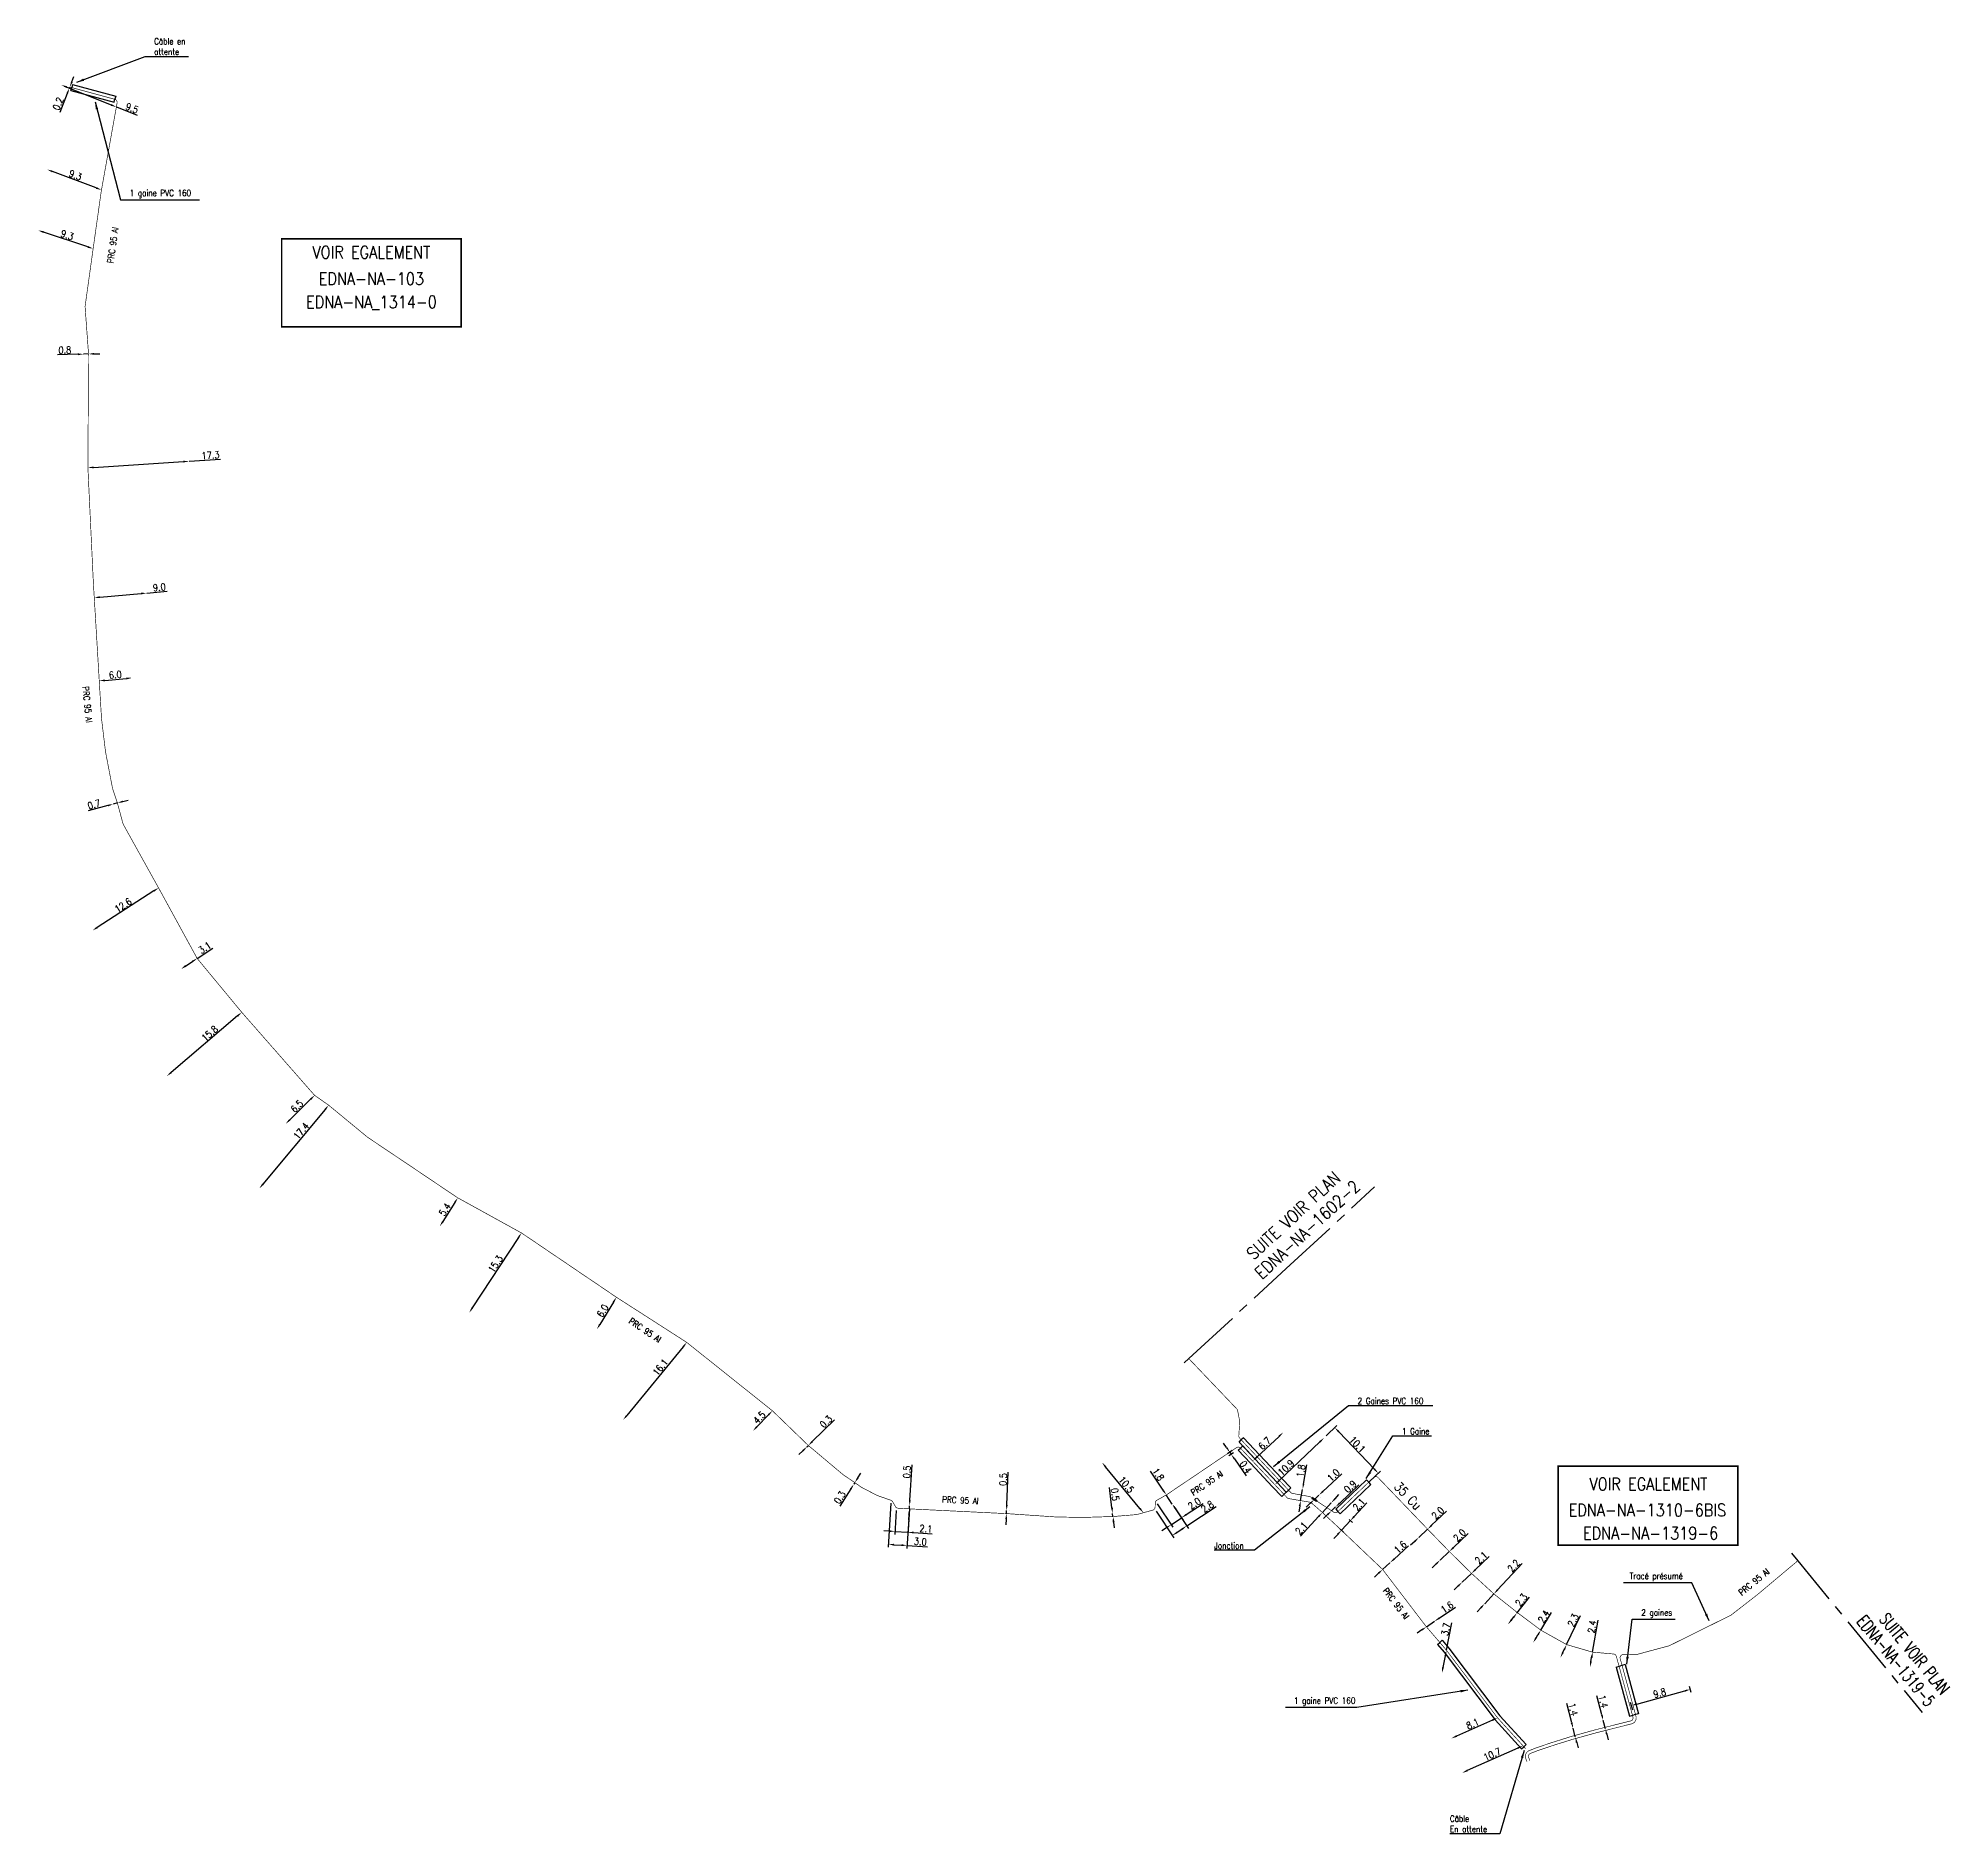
# Model space of a CAD drawing. Header units: millimetres. Extents: x 184004 to 185003, y 127000 to 127739.
# Drawn here: x 184004.2 to 184311.2, y 127439.4 to 127727.6 of the extents above; entities that cross this region are included whole.
import ezdxf
from ezdxf.enums import TextEntityAlignment as Align

# ---------------------------------------------------------------- set-up
doc = ezdxf.new("R2010")
doc.units = ezdxf.units.MM
doc.header["$PDMODE"] = 34
doc.linetypes.add('CENTER2', pattern=[28.575, 19.05, -3.175, 3.175, -3.175])
doc.layers.get('0').update_dxf_attribs({"linetype": 'CONTINUOUS'})
doc.layers.get('Defpoints').update_dxf_attribs({"linetype": 'CONTINUOUS'})
for name, color, linetype in [('M_120', 5, 'M_ST_13'), ('M_300', 7, 'CONTINUOUS'), ('M_400', 7, 'CONTINUOUS'), ('M_930', 7, 'CONTINUOUS')]:
    doc.layers.add(name, color=color, linetype=linetype)
doc.styles.get("Standard").update_dxf_attribs({"font": 'romans.shx', "width": 0.85})
doc.linetypes.add('M_ST_13', pattern='A,5,-0.3,["oo",Standard,S=1.5,R=0,X=0,Y=-0.5],-3', length=8.3)
doc.dimstyles.get("Standard").update_dxf_attribs({"dimtxt": 1.5, "dimasz": 1.2, "dimexe": 0.625, "dimexo": 0.625, "dimgap": 0.25, "dimtad": 1, "dimdec": 1, "dimzin": 0, "dimdsep": 46, "dimtxsty": 'Standard', "dimcen": -0.5, "dimadec": 0, "dimazin": 0, "dimtfac": 1, "dimtdec": 1, "dimtmove": 0, "dimatfit": 3, "dimfxl": 1, "dimtolj": 1, "dimtzin": 0, "dimarcsym": 0})

msp = doc.modelspace()

# ---------------------------------------------------------------- texts
at = {"layer": 'M_120', "width": 0.85}
for s, height, rotation, p in [('PRC 95 Al', 1, 82.0419, (184016.18, 127694.38)), ('PRC 95 Al', 1, 275.7427, (184012.1, 127620.64)), ('PRC 95 Al', 1, 326.1074, (184101.65, 127520.21)), ('PRC 95 Al', 1, 33.9827, (184191.88, 127495.66)), ('35 Cu', 1.5, 313.835, (184224.18, 127493.6)), ('PRC 95 Al', 1, 357.2176, (184152.31, 127492.91)), ('PRC 95 Al', 1, 39.1344, (184279.74, 127479.78)), ('PRC 95 Al', 1, 307.3583, (184222.26, 127476.34))]:
    msp.add_text(s, height=height, rotation=rotation, dxfattribs=at).set_placement(p, align=Align.MIDDLE)
at = {"layer": 'M_120', "linetype": 'Continuous', "char_height": 1}
for s, insert, attachment_point in [('Câble en\\Pattente', (184022.82, 127726.26), 4), ('Tracé présumé', (184268.31, 127480.58), 6), ('Câble\\PEn attente', (184230.91, 127440.95), 4)]:
    msp.add_mtext(s, dxfattribs=dict(at, insert=insert, attachment_point=attachment_point))
at = {"layer": 'M_300', "insert": (184193.07, 127485.63), "char_height": 1, "attachment_point": 4}
msp.add_mtext('Jonction', dxfattribs=at)
at = {"layer": 'M_400', "char_height": 1}
for s, insert, attachment_point in [('1 gaine PVC 160 ', (184018.89, 127702.58), 4), ('2 Gaines PVC 160', (184216.09, 127508.85), 4), ('1 Gaine', (184223.21, 127503.98), 4), ('2 gaines', (184261.65, 127474.71), 4), ('1 gaine PVC 160 ', (184215.73, 127460.58), 6)]:
    msp.add_mtext(s, dxfattribs=dict(at, insert=insert, attachment_point=attachment_point))
at = {"layer": 'M_930', "width": 0.85}
for s, p in [('VOIR EGALEMENT', (184057.71, 127692.24)), ('EDNA-NA-103', (184057.71, 127688)), ('EDNA-NA_1314-0', (184057.71, 127684.26)), ('VOIR EGALEMENT', (184262.8, 127494.5)), ('EDNA-NA-1310-6BIS', (184262.62, 127490.33)), ('EDNA-NA-1319-6', (184263.14, 127486.61))]:
    msp.add_text(s, height=2, dxfattribs=at).set_placement(p, align=Align.CENTER)
at = {"layer": 'M_930'}
for s, rotation, width, p in [('SUITE VOIR PLAN', 42.7161, 0.85, (184206.45, 127537.87)), ('EDNA-NA-1602-2', 42.7161, 0.85, (184208.71, 127535.62)), ('EDNA-NA-1319-5', 309.3669, 0.7, (184301.78, 127466.48)), ('SUITE VOIR PLAN', 309.3669, 0.7, (184304.77, 127467.62))]:
    msp.add_text(s, height=2, rotation=rotation, dxfattribs=dict(at, width=width)).set_placement(p, align=Align.CENTER)

# ---------------------------------------------------------------- blocks, each defined once
blk = doc.blocks.new('M_300_03')
at = {"color": 0, "linetype": 'Continuous'}
blk.add_solid([(-0.5, 0.1875), (-0.5, -0.1875), (0.5, 0.1875), (0.5, -0.1875)], dxfattribs=at)
at = {"color": 0, "linetype": 'Continuous', "width": 0.75, "flags": 3}
for tag, p in [('DEF_LEG', (0, -5)), ('DEF_COUP', (0, -7.5)), ('DEF_TYPE', (0, -10))]:
    blk.add_attdef(tag, text='', height=1.2, dxfattribs=at).set_placement(p, align=Align.MIDDLE)
blk = doc.blocks.new('*D0')
at = {"layer": 'Defpoints', "color": 0, "linetype": 'Continuous', "transparency": 16777216}
for p in [(184209.15, 127493.03), (184209.87, 127493.71), (184209.87, 127493.71)]:
    blk.add_point(p, dxfattribs=at)
at = {"layer": 'M_120', "color": 0, "linetype": 'Continuous', "lineweight": -2, "transparency": 16777216}
for p, q in [((184210.53, 127494.33), (184213.53, 127497.15)), ((184208.49, 127492.41), (184207.83, 127491.79)), ((184209.15, 127493.03), (184209.87, 127493.71)), ((184209.47, 127492.68), (184209.47, 127492.68)), ((184210.19, 127493.37), (184210.19, 127493.37))]:
    blk.add_line(p, q, dxfattribs=at)
at = {"layer": 'M_120', "color": 0, "linetype": 'Continuous', "transparency": 16777216}
for points in [[(184208.39, 127492.52), (184208.59, 127492.3), (184209.15, 127493.03)], [(184210.43, 127494.44), (184210.63, 127494.22), (184209.87, 127493.71)]]:
    blk.add_solid(points, dxfattribs=at)
at = {"layer": 'M_120', "color": 0, "linetype": 'Continuous', "transparency": 16777216, "insert": (184212.2, 127496.93), "char_height": 1.125, "attachment_point": 5, "rotation": 43.2666}
blk.add_mtext('\\A1;1.0', dxfattribs=at)
blk = doc.blocks.new('*D1')
at = {"layer": 'Defpoints', "color": 0, "linetype": 'Continuous', "transparency": 16777216}
for p in [(184212.56, 127491.83), (184212.56, 127491.83), (184211.91, 127491.21)]:
    blk.add_point(p, dxfattribs=at)
at = {"layer": 'M_120', "color": 0, "linetype": 'Continuous', "lineweight": -2, "transparency": 16777216}
for p, q in [((184213.21, 127492.45), (184216.27, 127495.36)), ((184211.91, 127491.21), (184212.56, 127491.83)), ((184211.25, 127490.59), (184210.6, 127489.97))]:
    blk.add_line(p, q, dxfattribs=at)
at = {"layer": 'M_120', "color": 0, "linetype": 'Continuous', "transparency": 16777216}
for points in [[(184213.11, 127492.56), (184213.31, 127492.34), (184212.56, 127491.83)], [(184211.15, 127490.7), (184211.36, 127490.48), (184211.91, 127491.21)]]:
    blk.add_solid(points, dxfattribs=at)
at = {"layer": 'M_120', "color": 0, "linetype": 'Continuous', "transparency": 16777216, "insert": (184214.91, 127495.1), "char_height": 1.125, "attachment_point": 5, "rotation": 43.5839}
blk.add_mtext('\\A1;0.9', dxfattribs=at)
blk = doc.blocks.new('*D2')
at = {"layer": 'Defpoints', "color": 0, "linetype": 'Continuous', "transparency": 16777216}
for p in [(184225.91, 127486.92), (184225.91, 127486.92), (184227.33, 127488.26)]:
    blk.add_point(p, dxfattribs=at)
at = {"layer": 'M_120', "color": 0, "linetype": 'Continuous', "lineweight": -2, "transparency": 16777216}
for p, q in [((184227.98, 127488.88), (184230.36, 127491.14)), ((184225.26, 127486.3), (184224.61, 127485.68)), ((184225.91, 127486.92), (184227.33, 127488.26))]:
    blk.add_line(p, q, dxfattribs=at)
at = {"layer": 'M_120', "color": 0, "linetype": 'Continuous', "transparency": 16777216}
for points in [[(184227.88, 127488.99), (184228.09, 127488.77), (184227.33, 127488.26)], [(184225.16, 127486.41), (184225.36, 127486.19), (184225.91, 127486.92)]]:
    blk.add_solid(points, dxfattribs=at)
at = {"layer": 'M_120', "color": 0, "linetype": 'Continuous', "transparency": 16777216, "insert": (184228.98, 127490.86), "char_height": 1.125, "attachment_point": 5, "rotation": 43.4682}
blk.add_mtext('\\A1;2.0', dxfattribs=at)
blk = doc.blocks.new('*D3')
at = {"layer": 'Defpoints', "color": 0, "linetype": 'Continuous', "transparency": 16777216}
for p in [(184229.36, 127483.3), (184229.36, 127483.3), (184230.81, 127484.68)]:
    blk.add_point(p, dxfattribs=at)
at = {"layer": 'M_120', "color": 0, "linetype": 'Continuous', "lineweight": -2, "transparency": 16777216}
for p, q in [((184231.47, 127485.3), (184233.85, 127487.55)), ((184228.71, 127482.68), (184228.06, 127482.06)), ((184229.36, 127483.3), (184230.81, 127484.68))]:
    blk.add_line(p, q, dxfattribs=at)
at = {"layer": 'M_120', "color": 0, "linetype": 'Continuous', "transparency": 16777216}
for points in [[(184228.61, 127482.79), (184228.81, 127482.57), (184229.36, 127483.3)], [(184231.36, 127485.4), (184231.57, 127485.19), (184230.81, 127484.68)]]:
    blk.add_solid(points, dxfattribs=at)
at = {"layer": 'M_120', "color": 0, "linetype": 'Continuous', "transparency": 16777216, "insert": (184232.47, 127487.28), "char_height": 1.125, "attachment_point": 5, "rotation": 43.4682}
blk.add_mtext('\\A1;2.0', dxfattribs=at)
blk = doc.blocks.new('*D4')
at = {"layer": 'Defpoints', "color": 0, "linetype": 'Continuous', "transparency": 16777216}
for p in [(184232.89, 127479.76), (184232.89, 127479.76), (184234.38, 127481.17)]:
    blk.add_point(p, dxfattribs=at)
at = {"layer": 'M_120', "color": 0, "linetype": 'Continuous', "lineweight": -2, "transparency": 16777216}
for p, q in [((184235.03, 127481.79), (184237.21, 127483.85)), ((184232.89, 127479.76), (184234.38, 127481.17)), ((184232.24, 127479.14), (184231.58, 127478.52))]:
    blk.add_line(p, q, dxfattribs=at)
at = {"layer": 'M_120', "color": 0, "linetype": 'Continuous', "transparency": 16777216}
for points in [[(184232.13, 127479.25), (184232.34, 127479.03), (184232.89, 127479.76)], [(184234.93, 127481.89), (184235.13, 127481.68), (184234.38, 127481.17)]]:
    blk.add_solid(points, dxfattribs=at)
at = {"layer": 'M_120', "color": 0, "linetype": 'Continuous', "transparency": 16777216, "insert": (184235.93, 127483.67), "char_height": 1.125, "attachment_point": 5, "rotation": 43.4682}
blk.add_mtext('\\A1;2.1', dxfattribs=at)
blk = doc.blocks.new('*D5')
at = {"layer": 'Defpoints', "color": 0, "linetype": 'Continuous', "transparency": 16777216}
for p in [(184237.97, 127477.87), (184236.5, 127476.3), (184236.5, 127476.3)]:
    blk.add_point(p, dxfattribs=at)
at = {"layer": 'M_120', "color": 0, "linetype": 'Continuous', "lineweight": -2, "transparency": 16777216}
for p, q in [((184238.58, 127478.53), (184242.51, 127482.75)), ((184236.5, 127476.3), (184237.97, 127477.87)), ((184235.89, 127475.64), (184235.27, 127474.98))]:
    blk.add_line(p, q, dxfattribs=at)
at = {"layer": 'M_120', "color": 0, "linetype": 'Continuous', "transparency": 16777216}
for points in [[(184238.47, 127478.63), (184238.69, 127478.43), (184237.97, 127477.87)], [(184235.78, 127475.74), (184236, 127475.54), (184236.5, 127476.3)]]:
    blk.add_solid(points, dxfattribs=at)
at = {"layer": 'M_120', "color": 0, "linetype": 'Continuous', "transparency": 16777216, "insert": (184241.15, 127482.39), "char_height": 1.125, "attachment_point": 5, "rotation": 47.0204}
blk.add_mtext('\\A1;2.2', dxfattribs=at)
blk = doc.blocks.new('*D6')
at = {"layer": 'Defpoints', "color": 0, "linetype": 'Continuous', "transparency": 16777216}
for p in [(184241.67, 127474.79), (184240.24, 127472.99), (184240.24, 127472.99)]:
    blk.add_point(p, dxfattribs=at)
at = {"layer": 'M_120', "color": 0, "linetype": 'Continuous', "lineweight": -2, "transparency": 16777216}
for p, q in [((184241.67, 127474.79), (184243.71, 127477.35)), ((184240.8, 127473.69), (184241.11, 127474.08))]:
    blk.add_line(p, q, dxfattribs=at)
at = {"layer": 'M_120', "color": 0, "linetype": 'Continuous', "transparency": 16777216}
for points in [[(184240.68, 127473.79), (184240.92, 127473.6), (184240.24, 127472.99)], [(184241, 127474.18), (184241.23, 127473.99), (184241.67, 127474.79)]]:
    blk.add_solid(points, dxfattribs=at)
at = {"layer": 'M_120', "color": 0, "linetype": 'Continuous', "transparency": 16777216, "insert": (184242.39, 127476.89), "char_height": 1.125, "attachment_point": 5, "rotation": 51.4926}
blk.add_mtext('\\A1;2.3', dxfattribs=at)
blk = doc.blocks.new('*D7')
at = {"layer": 'Defpoints', "color": 0, "linetype": 'Continuous', "transparency": 16777216}
for p in [(184245.51, 127472.05), (184244.28, 127470.05), (184244.28, 127470.05)]:
    blk.add_point(p, dxfattribs=at)
at = {"layer": 'M_120', "color": 0, "linetype": 'Continuous', "lineweight": -2, "transparency": 16777216}
for p, q in [((184245.51, 127472.05), (184247.25, 127474.89)), ((184244.75, 127470.82), (184245.04, 127471.29))]:
    blk.add_line(p, q, dxfattribs=at)
at = {"layer": 'M_120', "color": 0, "linetype": 'Continuous', "transparency": 16777216}
for points in [[(184244.62, 127470.9), (184244.88, 127470.74), (184244.28, 127470.05)], [(184244.91, 127471.37), (184245.17, 127471.21), (184245.51, 127472.05)]]:
    blk.add_solid(points, dxfattribs=at)
at = {"layer": 'M_120', "color": 0, "linetype": 'Continuous', "transparency": 16777216, "insert": (184245.98, 127474.25), "char_height": 1.125, "attachment_point": 5, "rotation": 58.4213}
blk.add_mtext('\\A1;2.4', dxfattribs=at)
blk = doc.blocks.new('*D8')
at = {"layer": 'Defpoints', "color": 0, "linetype": 'Continuous', "transparency": 16777216}
for p in [(184248.67, 127467.65), (184248.67, 127467.65), (184249.66, 127469.73)]:
    blk.add_point(p, dxfattribs=at)
at = {"layer": 'M_120', "color": 0, "linetype": 'Continuous', "lineweight": -2, "transparency": 16777216}
for p, q in [((184249.66, 127469.73), (184251.89, 127474.4)), ((184249.05, 127468.47), (184249.27, 127468.92))]:
    blk.add_line(p, q, dxfattribs=at)
at = {"layer": 'M_120', "color": 0, "linetype": 'Continuous', "transparency": 16777216}
for points in [[(184248.92, 127468.53), (184249.19, 127468.4), (184248.67, 127467.65)], [(184249.14, 127468.98), (184249.41, 127468.85), (184249.66, 127469.73)]]:
    blk.add_solid(points, dxfattribs=at)
at = {"layer": 'M_120', "color": 0, "linetype": 'Continuous', "transparency": 16777216, "insert": (184250.7, 127473.65), "char_height": 1.125, "attachment_point": 5, "rotation": 64.4255}
blk.add_mtext('\\A1;2.3', dxfattribs=at)
blk = doc.blocks.new('*D9')
at = {"layer": 'Defpoints', "color": 0, "linetype": 'Continuous', "transparency": 16777216}
for p in [(184253.82, 127468.52), (184253.42, 127466.15), (184253.42, 127466.15)]:
    blk.add_point(p, dxfattribs=at)
at = {"layer": 'M_120', "color": 0, "linetype": 'Continuous', "lineweight": -2, "transparency": 16777216}
for p, q in [((184253.82, 127468.52), (184254.7, 127473.67)), ((184253.57, 127467.04), (184253.67, 127467.63))]:
    blk.add_line(p, q, dxfattribs=at)
at = {"layer": 'M_120', "color": 0, "linetype": 'Continuous', "transparency": 16777216}
for points in [[(184253.52, 127467.66), (184253.82, 127467.6), (184253.82, 127468.52)], [(184253.42, 127467.06), (184253.72, 127467.01), (184253.42, 127466.15)]]:
    blk.add_solid(points, dxfattribs=at)
at = {"layer": 'M_120', "color": 0, "linetype": 'Continuous', "transparency": 16777216, "insert": (184253.75, 127472.6), "char_height": 1.125, "attachment_point": 5, "rotation": 80.34}
blk.add_mtext('\\A1;2.4', dxfattribs=at)
blk = doc.blocks.new('*D10')
at = {"layer": 'Defpoints', "color": 0, "linetype": 'Continuous', "transparency": 16777216}
for p in [(184212.43, 127504.56), (184210.7, 127502.91), (184217.66, 127495.6)]:
    blk.add_point(p, dxfattribs=at)
at = {"layer": 'M_120', "color": 0, "linetype": 'Continuous', "lineweight": -2, "transparency": 16777216}
for p, q in [((184211.04, 127503.24), (184212.77, 127504.89)), ((184218.78, 127497.9), (184213.05, 127503.91)), ((184218, 127495.92), (184219.74, 127497.57))]:
    blk.add_line(p, q, dxfattribs=at)
at = {"layer": 'M_120', "color": 0, "linetype": 'Continuous', "transparency": 16777216}
for points in [[(184213.16, 127504.02), (184212.95, 127503.81), (184212.43, 127504.56)], [(184218.89, 127498), (184218.67, 127497.8), (184219.4, 127497.25)]]:
    blk.add_solid(points, dxfattribs=at)
at = {"layer": 'M_120', "color": 0, "linetype": 'Continuous', "transparency": 16777216, "insert": (184216.05, 127501.86), "char_height": 1.125, "attachment_point": 5, "rotation": 313.5839}
blk.add_mtext('\\A1;10.1', dxfattribs=at)
blk = doc.blocks.new('*D11')
at = {"layer": 'Defpoints', "color": 0, "linetype": 'Continuous', "transparency": 16777216}
for p in [(184250.7, 127456.29), (184250.7, 127456.29), (184251.05, 127454.9)]:
    blk.add_point(p, dxfattribs=at)
at = {"layer": 'M_120', "color": 0, "linetype": 'Continuous', "lineweight": -2, "transparency": 16777216}
for p, q in [((184250.48, 127457.16), (184249.69, 127460.25)), ((184251.05, 127454.9), (184250.7, 127456.29)), ((184251.27, 127454.03), (184251.5, 127453.16))]:
    blk.add_line(p, q, dxfattribs=at)
at = {"layer": 'M_120', "color": 0, "linetype": 'Continuous', "transparency": 16777216}
for points in [[(184250.62, 127457.2), (184250.33, 127457.12), (184250.7, 127456.29)], [(184251.42, 127454.07), (184251.13, 127453.99), (184251.05, 127454.9)]]:
    blk.add_solid(points, dxfattribs=at)
at = {"layer": 'M_120', "color": 0, "linetype": 'Continuous', "transparency": 16777216, "insert": (184250.7, 127459.33), "char_height": 1.125, "attachment_point": 5, "rotation": 284.2939}
blk.add_mtext('\\A1;1.4', dxfattribs=at)
blk = doc.blocks.new('*D12')
at = {"layer": 'Defpoints', "color": 0, "linetype": 'Continuous', "transparency": 16777216}
for p in [(184255.53, 127457.56), (184255.53, 127457.56), (184255.88, 127456.2)]:
    blk.add_point(p, dxfattribs=at)
at = {"layer": 'M_120', "color": 0, "linetype": 'Continuous', "lineweight": -2, "transparency": 16777216}
for p, q in [((184255.31, 127458.43), (184254.52, 127461.52)), ((184255.08, 127457.45), (184255.08, 127457.45)), ((184255.88, 127456.2), (184255.53, 127457.56)), ((184256.1, 127455.33), (184256.32, 127454.46))]:
    blk.add_line(p, q, dxfattribs=at)
at = {"layer": 'M_120', "color": 0, "linetype": 'Continuous', "transparency": 16777216}
for points in [[(184255.46, 127458.47), (184255.17, 127458.4), (184255.53, 127457.56)], [(184256.25, 127455.37), (184255.96, 127455.29), (184255.88, 127456.2)]]:
    blk.add_solid(points, dxfattribs=at)
at = {"layer": 'M_120', "color": 0, "linetype": 'Continuous', "transparency": 16777216, "insert": (184255.53, 127460.6), "char_height": 1.125, "attachment_point": 5, "rotation": 284.2939}
blk.add_mtext('\\A1;1.4', dxfattribs=at)
blk = doc.blocks.new('*D13')
at = {"layer": 'Defpoints', "color": 0, "linetype": 'Continuous', "transparency": 16777216}
for p in [(184269.52, 127462.54), (184269.78, 127461.58), (184260.39, 127458.74)]:
    blk.add_point(p, dxfattribs=at)
at = {"layer": 'M_120', "color": 0, "linetype": 'Continuous', "lineweight": -2, "transparency": 16777216}
for p, q in [((184260.93, 127460.19), (184268.65, 127462.3)), ((184269.66, 127462.03), (184269.39, 127462.99)), ((184260.27, 127459.2), (184259.94, 127460.41))]:
    blk.add_line(p, q, dxfattribs=at)
at = {"layer": 'M_120', "color": 0, "linetype": 'Continuous', "transparency": 16777216}
for points in [[(184268.61, 127462.45), (184268.69, 127462.16), (184269.52, 127462.54)], [(184260.89, 127460.34), (184260.97, 127460.05), (184260.06, 127459.95)]]:
    blk.add_solid(points, dxfattribs=at)
at = {"layer": 'M_120', "color": 0, "linetype": 'Continuous', "transparency": 16777216, "insert": (184264.59, 127461.97), "char_height": 1.125, "attachment_point": 5, "rotation": 15.3145}
blk.add_mtext('\\A1;9.8', dxfattribs=at)
blk = doc.blocks.new('*D66')
at = {"layer": 'Defpoints', "color": 0, "linetype": 'Continuous', "transparency": 16777216}
for p in [(184238.57, 127457.97), (184231.17, 127454.68), (184231.17, 127454.68)]:
    blk.add_point(p, dxfattribs=at)
at = {"layer": 'M_120', "color": 0, "linetype": 'Continuous', "lineweight": -2, "transparency": 16777216}
blk.add_line((184237.75, 127457.61), (184231.99, 127455.05), dxfattribs=at)
at = {"layer": 'M_120', "color": 0, "linetype": 'Continuous', "transparency": 16777216}
for points in [[(184237.68, 127457.74), (184237.81, 127457.47), (184238.57, 127457.97)], [(184231.93, 127455.19), (184232.05, 127454.91), (184231.17, 127454.68)]]:
    blk.add_solid(points, dxfattribs=at)
at = {"layer": 'M_120', "color": 0, "linetype": 'Continuous', "transparency": 16777216, "insert": (184234.56, 127457.01), "char_height": 1.125, "attachment_point": 5, "rotation": 23.9561}
blk.add_mtext('\\A1;8.1', dxfattribs=at)
blk = doc.blocks.new('*D67')
at = {"layer": 'Defpoints', "color": 0, "linetype": 'Continuous', "transparency": 16777216}
for p in [(184230.36, 127468.83), (184229.64, 127465.2), (184229.64, 127465.2)]:
    blk.add_point(p, dxfattribs=at)
at = {"layer": 'M_120', "color": 0, "linetype": 'Continuous', "lineweight": -2, "transparency": 16777216}
for p, q in [((184230.36, 127468.83), (184231.23, 127473.21)), ((184229.81, 127466.08), (184230.18, 127467.94))]:
    blk.add_line(p, q, dxfattribs=at)
at = {"layer": 'M_120', "color": 0, "linetype": 'Continuous', "transparency": 16777216}
for points in [[(184230.04, 127467.97), (184230.33, 127467.91), (184230.36, 127468.83)], [(184229.67, 127466.11), (184229.96, 127466.05), (184229.64, 127465.2)]]:
    blk.add_solid(points, dxfattribs=at)
at = {"layer": 'M_120', "color": 0, "linetype": 'Continuous', "transparency": 16777216, "insert": (184230.26, 127472.19), "char_height": 1.125, "attachment_point": 5, "rotation": 78.7528}
blk.add_mtext('\\A1;3.7', dxfattribs=at)
blk = doc.blocks.new('*D68')
at = {"layer": 'Defpoints', "color": 0, "linetype": 'Continuous', "transparency": 16777216}
for p in [(184228.46, 127473.48), (184228.46, 127473.48), (184227.14, 127472.58)]:
    blk.add_point(p, dxfattribs=at)
at = {"layer": 'M_120', "color": 0, "linetype": 'Continuous', "lineweight": -2, "transparency": 16777216}
for p, q in [((184227.14, 127472.58), (184228.46, 127473.48)), ((184229.21, 127473.98), (184231.81, 127475.74)), ((184226.39, 127472.08), (184225.64, 127471.58))]:
    blk.add_line(p, q, dxfattribs=at)
at = {"layer": 'M_120', "color": 0, "linetype": 'Continuous', "transparency": 16777216}
for points in [[(184229.12, 127474.11), (184229.29, 127473.86), (184228.46, 127473.48)], [(184226.31, 127472.2), (184226.47, 127471.96), (184227.14, 127472.58)]]:
    blk.add_solid(points, dxfattribs=at)
at = {"layer": 'M_120', "color": 0, "linetype": 'Continuous', "transparency": 16777216, "insert": (184230.46, 127475.73), "char_height": 1.125, "attachment_point": 5, "rotation": 34.023}
blk.add_mtext('\\A1;1.6', dxfattribs=at)
blk = doc.blocks.new('*D69')
at = {"layer": 'Defpoints', "color": 0, "linetype": 'Continuous', "transparency": 16777216}
for p in [(184221.29, 127482.87), (184221.29, 127482.87), (184220.11, 127481.79)]:
    blk.add_point(p, dxfattribs=at)
at = {"layer": 'M_120', "color": 0, "linetype": 'Continuous', "lineweight": -2, "transparency": 16777216}
for p, q in [((184220.11, 127481.79), (184221.29, 127482.87)), ((184221.96, 127483.47), (184224.28, 127485.59)), ((184219.44, 127481.19), (184218.78, 127480.58))]:
    blk.add_line(p, q, dxfattribs=at)
at = {"layer": 'M_120', "color": 0, "linetype": 'Continuous', "transparency": 16777216}
for points in [[(184221.86, 127483.58), (184222.06, 127483.36), (184221.29, 127482.87)], [(184219.34, 127481.3), (184219.54, 127481.07), (184220.11, 127481.79)]]:
    blk.add_solid(points, dxfattribs=at)
at = {"layer": 'M_120', "color": 0, "linetype": 'Continuous', "transparency": 16777216, "insert": (184222.95, 127485.39), "char_height": 1.125, "attachment_point": 5, "rotation": 42.2802}
blk.add_mtext('\\A1;1.6', dxfattribs=at)
blk = doc.blocks.new('*D70')
at = {"layer": 'Defpoints', "color": 0, "linetype": 'Continuous', "transparency": 16777216}
for p in [(184242.66, 127453.48), (184232.88, 127449.14), (184232.88, 127449.14)]:
    blk.add_point(p, dxfattribs=at)
at = {"layer": 'M_120', "color": 0, "linetype": 'Continuous', "lineweight": -2, "transparency": 16777216}
blk.add_line((184241.83, 127453.12), (184233.7, 127449.51), dxfattribs=at)
at = {"layer": 'M_120', "color": 0, "linetype": 'Continuous', "transparency": 16777216}
for points in [[(184241.77, 127453.26), (184241.89, 127452.98), (184242.66, 127453.48)], [(184233.64, 127449.64), (184233.76, 127449.37), (184232.88, 127449.14)]]:
    blk.add_solid(points, dxfattribs=at)
at = {"layer": 'M_120', "color": 0, "linetype": 'Continuous', "transparency": 16777216, "insert": (184237.71, 127452.11), "char_height": 1.125, "attachment_point": 5, "rotation": 23.9561}
blk.add_mtext('\\A1;10.7', dxfattribs=at)
blk = doc.blocks.new('*D71')
at = {"layer": 'Defpoints', "color": 0, "linetype": 'Continuous', "transparency": 16777216}
for p in [(184214.38, 127490.13), (184214.93, 127489.63), (184212.96, 127488.59)]:
    blk.add_point(p, dxfattribs=at)
at = {"layer": 'M_120', "color": 0, "linetype": 'Continuous', "lineweight": -2, "transparency": 16777216}
for p, q in [((184215.54, 127490.3), (184217.57, 127492.51)), ((184213.5, 127488.09), (184214.93, 127489.63)), ((184214.73, 127489.82), (184215.27, 127489.32)), ((184212.89, 127487.43), (184212.28, 127486.76)), ((184213.3, 127488.27), (184213.85, 127487.77))]:
    blk.add_line(p, q, dxfattribs=at)
at = {"layer": 'M_120', "color": 0, "linetype": 'Continuous', "transparency": 16777216}
for points in [[(184215.42, 127490.4), (184215.65, 127490.19), (184214.93, 127489.63)], [(184212.78, 127487.53), (184213, 127487.33), (184213.5, 127488.09)]]:
    blk.add_solid(points, dxfattribs=at)
at = {"layer": 'M_120', "color": 0, "linetype": 'Continuous', "transparency": 16777216, "insert": (184216.31, 127492.24), "char_height": 1.125, "attachment_point": 5, "rotation": 47.36}
blk.add_mtext('\\A1;2.1', dxfattribs=at)
blk = doc.blocks.new('*D72')
at = {"layer": 'Defpoints', "color": 0, "linetype": 'Continuous', "transparency": 16777216}
for p in [(184211.86, 127492.49), (184211.86, 127492.49), (184210.43, 127490.94)]:
    blk.add_point(p, dxfattribs=at)
at = {"layer": 'M_120', "color": 0, "linetype": 'Continuous', "lineweight": -2, "transparency": 16777216}
for p, q in [((184211.86, 127492.49), (184210.43, 127490.94)), ((184212.46, 127493.15), (184213.07, 127493.81)), ((184209.82, 127490.28), (184206.91, 127487.12))]:
    blk.add_line(p, q, dxfattribs=at)
at = {"layer": 'M_120', "color": 0, "linetype": 'Continuous', "transparency": 16777216}
for points in [[(184212.35, 127493.25), (184212.57, 127493.05), (184211.86, 127492.49)], [(184209.71, 127490.38), (184209.93, 127490.18), (184210.43, 127490.94)]]:
    blk.add_solid(points, dxfattribs=at)
at = {"layer": 'M_120', "color": 0, "linetype": 'Continuous', "transparency": 16777216, "insert": (184207.07, 127488.4), "char_height": 1.125, "attachment_point": 5, "rotation": 47.36}
blk.add_mtext('\\A1;2.1', dxfattribs=at)
blk = doc.blocks.new('*D73')
at = {"layer": 'Defpoints', "color": 0, "linetype": 'Continuous', "transparency": 16777216}
for p in [(184204.12, 127503.77), (184204.12, 127503.77), (184199.23, 127499.19)]:
    blk.add_point(p, dxfattribs=at)
at = {"layer": 'M_120', "color": 0, "linetype": 'Continuous', "lineweight": -2, "transparency": 16777216}
blk.add_line((184199.89, 127499.81), (184203.47, 127503.16), dxfattribs=at)
at = {"layer": 'M_120', "color": 0, "linetype": 'Continuous', "transparency": 16777216}
for points in [[(184203.36, 127503.27), (184203.57, 127503.05), (184204.12, 127503.77)], [(184199.79, 127499.92), (184199.99, 127499.7), (184199.23, 127499.19)]]:
    blk.add_solid(points, dxfattribs=at)
at = {"layer": 'M_120', "color": 0, "linetype": 'Continuous', "transparency": 16777216, "insert": (184201.16, 127502.03), "char_height": 1.125, "attachment_point": 5, "rotation": 43.098}
blk.add_mtext('\\A1;6.7', dxfattribs=at)
blk = doc.blocks.new('*D74')
at = {"layer": 'Defpoints', "color": 0, "linetype": 'Continuous', "transparency": 16777216}
for p in [(184210.7, 127502.91), (184210.7, 127502.91), (184202.8, 127495.4)]:
    blk.add_point(p, dxfattribs=at)
at = {"layer": 'M_120', "color": 0, "linetype": 'Continuous', "lineweight": -2, "transparency": 16777216}
blk.add_line((184203.45, 127496.02), (184210.05, 127502.29), dxfattribs=at)
at = {"layer": 'M_120', "color": 0, "linetype": 'Continuous', "transparency": 16777216}
for points in [[(184209.94, 127502.4), (184210.15, 127502.18), (184210.7, 127502.91)], [(184203.35, 127496.13), (184203.56, 127495.91), (184202.8, 127495.4)]]:
    blk.add_solid(points, dxfattribs=at)
at = {"layer": 'M_120', "color": 0, "linetype": 'Continuous', "transparency": 16777216, "insert": (184204.59, 127498.14), "char_height": 1.125, "attachment_point": 5, "rotation": 43.5839}
blk.add_mtext('\\A1;10.9', dxfattribs=at)
blk = doc.blocks.new('*D75')
at = {"layer": 'Defpoints', "color": 0, "linetype": 'Continuous', "transparency": 16777216}
for p in [(184196.32, 127501.14), (184195.79, 127500.28), (184196.55, 127500.81)]:
    blk.add_point(p, dxfattribs=at)
at = {"layer": 'M_120', "color": 0, "linetype": 'Continuous', "lineweight": -2, "transparency": 16777216}
for p, q in [((184195.05, 127501.35), (184194.54, 127502.09)), ((184195.93, 127500.87), (184195.18, 127500.34)), ((184196.16, 127500.54), (184195.41, 127500.02)), ((184195.57, 127500.61), (184195.79, 127500.28)), ((184196.31, 127499.55), (184198.21, 127496.82))]:
    blk.add_line(p, q, dxfattribs=at)
at = {"layer": 'M_120', "color": 0, "linetype": 'Continuous', "transparency": 16777216}
for points in [[(184195.17, 127501.44), (184194.93, 127501.27), (184195.57, 127500.61)], [(184196.43, 127499.63), (184196.19, 127499.46), (184195.79, 127500.28)]]:
    blk.add_solid(points, dxfattribs=at)
at = {"layer": 'M_120', "color": 0, "linetype": 'Continuous', "transparency": 16777216, "insert": (184198.13, 127498.24), "char_height": 1.125, "attachment_point": 5, "rotation": 304.8504}
blk.add_mtext('\\A1;0.4', dxfattribs=at)
blk = doc.blocks.new('*D76')
at = {"layer": 'Defpoints', "color": 0, "linetype": 'Continuous', "transparency": 16777216}
for p in [(184185.37, 127493.75), (184186.33, 127492.3), (184186.33, 127492.3)]:
    blk.add_point(p, dxfattribs=at)
at = {"layer": 'M_120', "color": 0, "linetype": 'Continuous', "lineweight": -2, "transparency": 16777216}
for p, q in [((184184.87, 127494.5), (184182.82, 127497.58)), ((184186.33, 127492.3), (184185.37, 127493.75)), ((184186.83, 127491.55), (184187.33, 127490.8))]:
    blk.add_line(p, q, dxfattribs=at)
at = {"layer": 'M_120', "color": 0, "linetype": 'Continuous', "transparency": 16777216}
for points in [[(184184.99, 127494.59), (184184.74, 127494.42), (184185.37, 127493.75)], [(184186.96, 127491.63), (184186.71, 127491.46), (184186.33, 127492.3)]]:
    blk.add_solid(points, dxfattribs=at)
at = {"layer": 'M_120', "color": 0, "linetype": 'Continuous', "transparency": 16777216, "insert": (184184.07, 127497.06), "char_height": 1.125, "attachment_point": 5, "rotation": 303.5998}
blk.add_mtext('\\A1;1.8', dxfattribs=at)
blk = doc.blocks.new('*D77')
at = {"layer": 'Defpoints', "color": 0, "linetype": 'Continuous', "transparency": 16777216}
for p in [(184183.66, 127492.71), (184186.33, 127492.3), (184187.8, 127490.09)]:
    blk.add_point(p, dxfattribs=at)
at = {"layer": 'M_120', "color": 0, "linetype": 'Continuous', "lineweight": -2, "transparency": 16777216}
for p, q in [((184183.92, 127492.32), (184186.39, 127488.59)), ((184186.59, 127491.91), (184188.06, 127489.7)), ((184188.55, 127490.59), (184191.28, 127492.4)), ((184186.14, 127488.98), (184187.8, 127490.09)), ((184185.39, 127488.48), (184184.64, 127487.98))]:
    blk.add_line(p, q, dxfattribs=at)
at = {"layer": 'M_120', "color": 0, "linetype": 'Continuous', "transparency": 16777216}
for points in [[(184185.3, 127488.61), (184185.47, 127488.36), (184186.14, 127488.98)], [(184188.47, 127490.71), (184188.63, 127490.46), (184187.8, 127490.09)]]:
    blk.add_solid(points, dxfattribs=at)
at = {"layer": 'M_120', "color": 0, "linetype": 'Continuous', "transparency": 16777216, "insert": (184189.88, 127492.37), "char_height": 1.125, "attachment_point": 5, "rotation": 33.5998}
blk.add_mtext('\\A1;2.0', dxfattribs=at)
blk = doc.blocks.new('*D78')
at = {"layer": 'Defpoints', "color": 0, "linetype": 'Continuous', "transparency": 16777216}
for p in [(184186.33, 127492.3), (184183.48, 127491.53), (184188.67, 127488.79)]:
    blk.add_point(p, dxfattribs=at)
at = {"layer": 'M_120', "color": 0, "linetype": 'Continuous', "lineweight": -2, "transparency": 16777216}
for p, q in [((184186.59, 127491.91), (184188.93, 127488.39)), ((184188.67, 127488.79), (184193.38, 127491.91)), ((184183.74, 127491.14), (184186.59, 127486.85)), ((184187.08, 127487.73), (184187.92, 127488.29))]:
    blk.add_line(p, q, dxfattribs=at)
at = {"layer": 'M_120', "color": 0, "linetype": 'Continuous', "transparency": 16777216}
for points in [[(184187.83, 127488.41), (184188, 127488.16), (184188.67, 127488.79)], [(184187, 127487.86), (184187.17, 127487.61), (184186.33, 127487.24)]]:
    blk.add_solid(points, dxfattribs=at)
at = {"layer": 'M_120', "color": 0, "linetype": 'Continuous', "transparency": 16777216, "insert": (184191.97, 127491.88), "char_height": 1.125, "attachment_point": 5, "rotation": 33.5998}
blk.add_mtext('\\A1;2.8', dxfattribs=at)
blk = doc.blocks.new('*D79')
at = {"layer": 'Defpoints', "color": 0, "linetype": 'Continuous', "transparency": 16777216}
for p in [(184175.05, 127498.96), (184175.05, 127498.96), (184181.69, 127490.9)]:
    blk.add_point(p, dxfattribs=at)
at = {"layer": 'M_120', "color": 0, "linetype": 'Continuous', "lineweight": -2, "transparency": 16777216}
blk.add_line((184181.12, 127491.59), (184175.62, 127498.27), dxfattribs=at)
at = {"layer": 'M_120', "color": 0, "linetype": 'Continuous', "transparency": 16777216}
for points in [[(184175.74, 127498.36), (184175.5, 127498.17), (184175.05, 127498.96)], [(184181.24, 127491.69), (184181, 127491.5), (184181.69, 127490.9)]]:
    blk.add_solid(points, dxfattribs=at)
at = {"layer": 'M_120', "color": 0, "linetype": 'Continuous', "transparency": 16777216, "insert": (184178.95, 127495.41), "char_height": 1.125, "attachment_point": 5, "rotation": 309.4901}
blk.add_mtext('\\A1;10.5', dxfattribs=at)
blk = doc.blocks.new('*D80')
at = {"layer": 'Defpoints', "color": 0, "linetype": 'Continuous', "transparency": 16777216}
for p in [(184176.75, 127490.79), (184176.75, 127490.79), (184176.8, 127490.29)]:
    blk.add_point(p, dxfattribs=at)
at = {"layer": 'M_120', "color": 0, "linetype": 'Continuous', "lineweight": -2, "transparency": 16777216}
for p, q in [((184176.64, 127491.68), (184176.26, 127494.94)), ((184176.8, 127490.29), (184176.75, 127490.79)), ((184176.91, 127489.4), (184177.01, 127488.5))]:
    blk.add_line(p, q, dxfattribs=at)
at = {"layer": 'M_120', "color": 0, "linetype": 'Continuous', "transparency": 16777216}
for points in [[(184176.79, 127491.7), (184176.49, 127491.66), (184176.75, 127490.79)], [(184177.06, 127489.41), (184176.76, 127489.38), (184176.8, 127490.29)]]:
    blk.add_solid(points, dxfattribs=at)
at = {"layer": 'M_120', "color": 0, "linetype": 'Continuous', "transparency": 16777216, "insert": (184177.15, 127493.84), "char_height": 1.125, "attachment_point": 5, "rotation": 276.6311}
blk.add_mtext('\\A1;0.5', dxfattribs=at)
blk = doc.blocks.new('*D81')
at = {"layer": 'Defpoints', "color": 0, "linetype": 'Continuous', "transparency": 16777216}
for p in [(184159.69, 127490.76), (184159.71, 127491.26), (184159.71, 127491.26)]:
    blk.add_point(p, dxfattribs=at)
at = {"layer": 'M_120', "color": 0, "linetype": 'Continuous', "lineweight": -2, "transparency": 16777216}
for p, q in [((184159.75, 127492.16), (184159.97, 127497.39)), ((184159.65, 127489.86), (184159.61, 127488.96)), ((184159.69, 127490.76), (184159.71, 127491.26)), ((184160.16, 127490.74), (184160.16, 127490.74)), ((184160.18, 127491.24), (184160.18, 127491.24))]:
    blk.add_line(p, q, dxfattribs=at)
at = {"layer": 'M_120', "color": 0, "linetype": 'Continuous', "transparency": 16777216}
for points in [[(184159.6, 127492.17), (184159.9, 127492.15), (184159.71, 127491.26)], [(184159.5, 127489.87), (184159.8, 127489.86), (184159.69, 127490.76)]]:
    blk.add_solid(points, dxfattribs=at)
at = {"layer": 'M_120', "color": 0, "linetype": 'Continuous', "transparency": 16777216, "insert": (184159.17, 127496.23), "char_height": 1.125, "attachment_point": 5, "rotation": 87.569}
blk.add_mtext('\\A1;0.5', dxfattribs=at)
blk = doc.blocks.new('*D82')
at = {"layer": 'Defpoints', "color": 0, "linetype": 'Continuous', "transparency": 16777216}
for p in [(184135.18, 127495.47), (184135.18, 127495.47), (184135.34, 127495.73)]:
    blk.add_point(p, dxfattribs=at)
at = {"layer": 'M_120', "color": 0, "linetype": 'Continuous', "lineweight": -2, "transparency": 16777216}
for p, q in [((184135.34, 127495.73), (184135.18, 127495.47)), ((184135.82, 127496.49), (184136.3, 127497.25)), ((184134.7, 127494.71), (184132.94, 127491.95))]:
    blk.add_line(p, q, dxfattribs=at)
at = {"layer": 'M_120', "color": 0, "linetype": 'Continuous', "transparency": 16777216}
for points in [[(184134.57, 127494.79), (184134.82, 127494.63), (184135.18, 127495.47)], [(184135.7, 127496.57), (184135.95, 127496.41), (184135.34, 127495.73)]]:
    blk.add_solid(points, dxfattribs=at)
at = {"layer": 'M_120', "color": 0, "linetype": 'Continuous', "transparency": 16777216, "insert": (184132.94, 127493.35), "char_height": 1.125, "attachment_point": 5, "rotation": 57.613}
blk.add_mtext('\\A1;0.3', dxfattribs=at)
blk = doc.blocks.new('*D83')
at = {"layer": 'Defpoints', "color": 0, "linetype": 'Continuous', "transparency": 16777216}
for p in [(184144.13, 127492.02), (184144.13, 127492.02), (184144.1, 127491.52)]:
    blk.add_point(p, dxfattribs=at)
at = {"layer": 'M_120', "color": 0, "linetype": 'Continuous', "lineweight": -2, "transparency": 16777216}
for p, q in [((184144.18, 127492.92), (184144.53, 127498.59)), ((184144.1, 127491.52), (184144.13, 127492.02)), ((184144.04, 127490.62), (184143.99, 127489.72))]:
    blk.add_line(p, q, dxfattribs=at)
at = {"layer": 'M_120', "color": 0, "linetype": 'Continuous', "transparency": 16777216}
for points in [[(184144.03, 127492.93), (184144.33, 127492.91), (184144.13, 127492.02)], [(184143.89, 127490.63), (184144.19, 127490.61), (184144.1, 127491.52)]]:
    blk.add_solid(points, dxfattribs=at)
at = {"layer": 'M_120', "color": 0, "linetype": 'Continuous', "transparency": 16777216, "insert": (184143.71, 127497.45), "char_height": 1.125, "attachment_point": 5, "rotation": 86.5383}
blk.add_mtext('\\A1;0.5', dxfattribs=at)
blk = doc.blocks.new('*D84')
at = {"layer": 'Defpoints', "color": 0, "linetype": 'Continuous', "transparency": 16777216}
for p in [(184144.13, 127492.02), (184142.01, 127491.73), (184143.87, 127487.77)]:
    blk.add_point(p, dxfattribs=at)
at = {"layer": 'M_120', "color": 0, "linetype": 'Continuous', "lineweight": -2, "transparency": 16777216}
for p, q in [((184141.98, 127491.26), (184141.75, 127487.42)), ((184144.1, 127491.55), (184143.84, 127487.3)), ((184140.88, 127487.95), (184139.98, 127488)), ((184141.78, 127487.89), (184143.87, 127487.77)), ((184144.77, 127487.71), (184147.77, 127487.53))]:
    blk.add_line(p, q, dxfattribs=at)
at = {"layer": 'M_120', "color": 0, "linetype": 'Continuous', "transparency": 16777216}
for points in [[(184140.89, 127488.1), (184140.87, 127487.8), (184141.78, 127487.89)], [(184144.78, 127487.86), (184144.76, 127487.56), (184143.87, 127487.77)]]:
    blk.add_solid(points, dxfattribs=at)
at = {"layer": 'M_120', "color": 0, "linetype": 'Continuous', "transparency": 16777216, "insert": (184146.76, 127488.34), "char_height": 1.125, "attachment_point": 5, "rotation": 356.5383}
blk.add_mtext('\\A1;2.1', dxfattribs=at)
blk = doc.blocks.new('*D85')
at = {"layer": 'Defpoints', "color": 0, "linetype": 'Continuous', "transparency": 16777216}
for p in [(184141.18, 127492.88), (184144.13, 127492.02), (184143.74, 127485.64)]:
    blk.add_point(p, dxfattribs=at)
at = {"layer": 'M_120', "color": 0, "linetype": 'Continuous', "lineweight": -2, "transparency": 16777216}
for p, q in [((184141.15, 127492.41), (184140.72, 127485.36)), ((184144.1, 127491.55), (184143.71, 127485.17)), ((184141.65, 127485.77), (184142.84, 127485.7)), ((184143.74, 127485.64), (184147.02, 127485.44))]:
    blk.add_line(p, q, dxfattribs=at)
at = {"layer": 'M_120', "color": 0, "linetype": 'Continuous', "transparency": 16777216}
for points in [[(184141.66, 127485.92), (184141.64, 127485.62), (184140.75, 127485.82)], [(184142.85, 127485.85), (184142.84, 127485.55), (184143.74, 127485.64)]]:
    blk.add_solid(points, dxfattribs=at)
at = {"layer": 'M_120', "color": 0, "linetype": 'Continuous', "transparency": 16777216, "insert": (184145.87, 127486.26), "char_height": 1.125, "attachment_point": 5, "rotation": 356.5383}
blk.add_mtext('\\A1;3.0', dxfattribs=at)
blk = doc.blocks.new('*D86')
at = {"layer": 'Defpoints', "color": 0, "linetype": 'Continuous', "transparency": 16777216}
for p in [(184127.66, 127501.49), (184127.66, 127501.49), (184127.88, 127501.7)]:
    blk.add_point(p, dxfattribs=at)
at = {"layer": 'M_120', "color": 0, "linetype": 'Continuous', "lineweight": -2, "transparency": 16777216}
for p, q in [((184128.52, 127502.33), (184132.1, 127505.81)), ((184127.66, 127501.49), (184127.88, 127501.7)), ((184127.02, 127500.86), (184126.37, 127500.24))]:
    blk.add_line(p, q, dxfattribs=at)
at = {"layer": 'M_120', "color": 0, "linetype": 'Continuous', "transparency": 16777216}
for points in [[(184126.91, 127500.97), (184127.12, 127500.76), (184127.66, 127501.49)], [(184128.42, 127502.44), (184128.63, 127502.22), (184127.88, 127501.7)]]:
    blk.add_solid(points, dxfattribs=at)
at = {"layer": 'M_120', "color": 0, "linetype": 'Continuous', "transparency": 16777216, "insert": (184130.72, 127505.52), "char_height": 1.125, "attachment_point": 5, "rotation": 44.2165}
blk.add_mtext('\\A1;0.3', dxfattribs=at)
blk = doc.blocks.new('*D87')
at = {"layer": 'Defpoints', "color": 0, "linetype": 'Continuous', "transparency": 16777216}
for p in [(184122.11, 127507.27), (184118.98, 127504.04), (184118.98, 127504.04)]:
    blk.add_point(p, dxfattribs=at)
at = {"layer": 'M_120', "color": 0, "linetype": 'Continuous', "lineweight": -2, "transparency": 16777216}
blk.add_line((184121.48, 127506.62), (184119.6, 127504.68), dxfattribs=at)
at = {"layer": 'M_120', "color": 0, "linetype": 'Continuous', "transparency": 16777216}
for points in [[(184121.38, 127506.72), (184121.59, 127506.52), (184122.11, 127507.27)], [(184119.49, 127504.79), (184119.71, 127504.58), (184118.98, 127504.04)]]:
    blk.add_solid(points, dxfattribs=at)
at = {"layer": 'M_120', "color": 0, "linetype": 'Continuous', "transparency": 16777216, "insert": (184120.01, 127506.18), "char_height": 1.125, "attachment_point": 5, "rotation": 45.8087}
blk.add_mtext('\\A1;4.5', dxfattribs=at)
blk = doc.blocks.new('*D88')
at = {"layer": 'Defpoints', "color": 0, "linetype": 'Continuous', "transparency": 16777216}
for p in [(184108.36, 127518.24), (184098.14, 127505.8), (184098.14, 127505.8)]:
    blk.add_point(p, dxfattribs=at)
at = {"layer": 'M_120', "color": 0, "linetype": 'Continuous', "lineweight": -2, "transparency": 16777216}
blk.add_line((184107.79, 127517.54), (184098.71, 127506.49), dxfattribs=at)
at = {"layer": 'M_120', "color": 0, "linetype": 'Continuous', "transparency": 16777216}
for points in [[(184107.67, 127517.64), (184107.9, 127517.45), (184108.36, 127518.24)], [(184098.6, 127506.59), (184098.83, 127506.4), (184098.14, 127505.8)]]:
    blk.add_solid(points, dxfattribs=at)
at = {"layer": 'M_120', "color": 0, "linetype": 'Continuous', "transparency": 16777216, "insert": (184104.12, 127514.26), "char_height": 1.125, "attachment_point": 5, "rotation": 50.6004}
blk.add_mtext('\\A1;16.1', dxfattribs=at)
blk = doc.blocks.new('*D89')
at = {"layer": 'Defpoints', "color": 0, "linetype": 'Continuous', "transparency": 16777216}
for p in [(184097.06, 127525.49), (184093.93, 127520.37), (184093.93, 127520.37)]:
    blk.add_point(p, dxfattribs=at)
at = {"layer": 'M_120', "color": 0, "linetype": 'Continuous', "lineweight": -2, "transparency": 16777216}
blk.add_line((184096.59, 127524.72), (184094.4, 127521.14), dxfattribs=at)
at = {"layer": 'M_120', "color": 0, "linetype": 'Continuous', "transparency": 16777216}
for points in [[(184096.46, 127524.8), (184096.71, 127524.64), (184097.06, 127525.49)], [(184094.27, 127521.21), (184094.53, 127521.06), (184093.93, 127520.37)]]:
    blk.add_solid(points, dxfattribs=at)
at = {"layer": 'M_120', "color": 0, "linetype": 'Continuous', "transparency": 16777216, "insert": (184094.85, 127523.32), "char_height": 1.125, "attachment_point": 5, "rotation": 58.6079}
blk.add_mtext('\\A1;6.0', dxfattribs=at)
blk = doc.blocks.new('*D90')
at = {"layer": 'Defpoints', "color": 0, "linetype": 'Continuous', "transparency": 16777216}
for p in [(184081.81, 127535.81), (184073.42, 127523.02), (184073.42, 127523.02)]:
    blk.add_point(p, dxfattribs=at)
at = {"layer": 'M_120', "color": 0, "linetype": 'Continuous', "lineweight": -2, "transparency": 16777216}
blk.add_line((184081.32, 127535.06), (184073.91, 127523.77), dxfattribs=at)
at = {"layer": 'M_120', "color": 0, "linetype": 'Continuous', "transparency": 16777216}
for points in [[(184081.19, 127535.14), (184081.44, 127534.98), (184081.81, 127535.81)], [(184073.79, 127523.86), (184074.04, 127523.69), (184073.42, 127523.02)]]:
    blk.add_solid(points, dxfattribs=at)
at = {"layer": 'M_120', "color": 0, "linetype": 'Continuous', "transparency": 16777216, "insert": (184077.65, 127530.83), "char_height": 1.125, "attachment_point": 5, "rotation": 56.7216}
blk.add_mtext('\\A1;15.3', dxfattribs=at)
blk = doc.blocks.new('*D91')
at = {"layer": 'Defpoints', "color": 0, "linetype": 'Continuous', "transparency": 16777216}
for p in [(184071.58, 127541.45), (184068.7, 127536.88), (184068.7, 127536.88)]:
    blk.add_point(p, dxfattribs=at)
at = {"layer": 'M_120', "color": 0, "linetype": 'Continuous', "lineweight": -2, "transparency": 16777216}
blk.add_line((184071.1, 127540.69), (184069.18, 127537.64), dxfattribs=at)
at = {"layer": 'M_120', "color": 0, "linetype": 'Continuous', "transparency": 16777216}
for points in [[(184070.98, 127540.77), (184071.23, 127540.61), (184071.58, 127541.45)], [(184069.05, 127537.72), (184069.31, 127537.56), (184068.7, 127536.88)]]:
    blk.add_solid(points, dxfattribs=at)
at = {"layer": 'M_120', "color": 0, "linetype": 'Continuous', "transparency": 16777216, "insert": (184069.51, 127539.57), "char_height": 1.125, "attachment_point": 5, "rotation": 57.753}
blk.add_mtext('\\A1;5.4', dxfattribs=at)
blk = doc.blocks.new('*D92')
at = {"layer": 'Defpoints', "color": 0, "linetype": 'Continuous', "transparency": 16777216}
for p in [(184050.85, 127556.32), (184039.71, 127542.95), (184039.71, 127542.95)]:
    blk.add_point(p, dxfattribs=at)
at = {"layer": 'M_120', "color": 0, "linetype": 'Continuous', "lineweight": -2, "transparency": 16777216}
blk.add_line((184050.27, 127555.62), (184040.29, 127543.64), dxfattribs=at)
at = {"layer": 'M_120', "color": 0, "linetype": 'Continuous', "transparency": 16777216}
for points in [[(184050.16, 127555.72), (184050.39, 127555.53), (184050.85, 127556.32)], [(184040.17, 127543.73), (184040.4, 127543.54), (184039.71, 127542.95)]]:
    blk.add_solid(points, dxfattribs=at)
at = {"layer": 'M_120', "color": 0, "linetype": 'Continuous', "transparency": 16777216, "insert": (184046.43, 127552.18), "char_height": 1.125, "attachment_point": 5, "rotation": 50.2177}
blk.add_mtext('\\A1;17.4', dxfattribs=at)
blk = doc.blocks.new('*D93')
at = {"layer": 'Defpoints', "color": 0, "linetype": 'Continuous', "transparency": 16777216}
for p in [(184048.58, 127557.9), (184043.95, 127553.34), (184043.95, 127553.34)]:
    blk.add_point(p, dxfattribs=at)
at = {"layer": 'M_120', "color": 0, "linetype": 'Continuous', "lineweight": -2, "transparency": 16777216}
blk.add_line((184047.94, 127557.27), (184044.59, 127553.97), dxfattribs=at)
at = {"layer": 'M_120', "color": 0, "linetype": 'Continuous', "transparency": 16777216}
for points in [[(184047.83, 127557.38), (184048.05, 127557.16), (184048.58, 127557.9)], [(184044.49, 127554.08), (184044.7, 127553.86), (184043.95, 127553.34)]]:
    blk.add_solid(points, dxfattribs=at)
at = {"layer": 'M_120', "color": 0, "linetype": 'Continuous', "transparency": 16777216, "insert": (184045.74, 127556.15), "char_height": 1.125, "attachment_point": 5, "rotation": 44.5618}
blk.add_mtext('\\A1;6.5', dxfattribs=at)
blk = doc.blocks.new('*D94')
at = {"layer": 'Defpoints', "color": 0, "linetype": 'Continuous', "transparency": 16777216}
for p in [(184036.89, 127571.23), (184024.86, 127560.99), (184024.86, 127560.99)]:
    blk.add_point(p, dxfattribs=at)
at = {"layer": 'M_120', "color": 0, "linetype": 'Continuous', "lineweight": -2, "transparency": 16777216}
blk.add_line((184036.2, 127570.65), (184025.55, 127561.57), dxfattribs=at)
at = {"layer": 'M_120', "color": 0, "linetype": 'Continuous', "transparency": 16777216}
for points in [[(184036.1, 127570.76), (184036.3, 127570.53), (184036.89, 127571.23)], [(184025.45, 127561.68), (184025.64, 127561.45), (184024.86, 127560.99)]]:
    blk.add_solid(points, dxfattribs=at)
at = {"layer": 'M_120', "color": 0, "linetype": 'Continuous', "transparency": 16777216, "insert": (184031.75, 127567.84), "char_height": 1.125, "attachment_point": 5, "rotation": 40.4334}
blk.add_mtext('\\A1;15.8', dxfattribs=at)
blk = doc.blocks.new('*D95')
at = {"layer": 'Defpoints', "color": 0, "linetype": 'Continuous', "transparency": 16777216}
for p in [(184027.13, 127578.18), (184027.13, 127578.18), (184029.72, 127579.89)]:
    blk.add_point(p, dxfattribs=at)
at = {"layer": 'M_120', "color": 0, "linetype": 'Continuous', "lineweight": -2, "transparency": 16777216}
for p, q in [((184029.72, 127579.89), (184032.23, 127581.54)), ((184027.89, 127578.67), (184028.97, 127579.39))]:
    blk.add_line(p, q, dxfattribs=at)
at = {"layer": 'M_120', "color": 0, "linetype": 'Continuous', "transparency": 16777216}
for points in [[(184027.8, 127578.8), (184027.97, 127578.55), (184027.13, 127578.18)], [(184028.89, 127579.51), (184029.05, 127579.26), (184029.72, 127579.89)]]:
    blk.add_solid(points, dxfattribs=at)
at = {"layer": 'M_120', "color": 0, "linetype": 'Continuous', "transparency": 16777216, "insert": (184030.94, 127581.59), "char_height": 1.125, "attachment_point": 5, "rotation": 33.4404}
blk.add_mtext('\\A1;3.1', dxfattribs=at)
blk = doc.blocks.new('*D96')
at = {"layer": 'Defpoints', "color": 0, "linetype": 'Continuous', "transparency": 16777216}
for p in [(184023.53, 127591.2), (184012.94, 127584.38), (184012.94, 127584.38)]:
    blk.add_point(p, dxfattribs=at)
at = {"layer": 'M_120', "color": 0, "linetype": 'Continuous', "lineweight": -2, "transparency": 16777216}
blk.add_line((184022.78, 127590.71), (184013.69, 127584.87), dxfattribs=at)
at = {"layer": 'M_120', "color": 0, "linetype": 'Continuous', "transparency": 16777216}
for points in [[(184022.69, 127590.84), (184022.86, 127590.59), (184023.53, 127591.2)], [(184013.61, 127584.99), (184013.78, 127584.74), (184012.94, 127584.38)]]:
    blk.add_solid(points, dxfattribs=at)
at = {"layer": 'M_120', "color": 0, "linetype": 'Continuous', "transparency": 16777216, "insert": (184017.83, 127588.42), "char_height": 1.125, "attachment_point": 5, "rotation": 32.7776}
blk.add_mtext('\\A1;12.6', dxfattribs=at)
blk = doc.blocks.new('*D97')
at = {"layer": 'Defpoints', "color": 0, "linetype": 'Continuous', "transparency": 16777216}
for p in [(184016.24, 127604.65), (184016.24, 127604.65), (184016.91, 127604.84)]:
    blk.add_point(p, dxfattribs=at)
at = {"layer": 'M_120', "color": 0, "linetype": 'Continuous', "lineweight": -2, "transparency": 16777216}
for p, q in [((184015.37, 127604.42), (184012.2, 127603.56)), ((184016.91, 127604.84), (184016.24, 127604.65)), ((184017.78, 127605.07), (184018.65, 127605.31))]:
    blk.add_line(p, q, dxfattribs=at)
at = {"layer": 'M_120', "color": 0, "linetype": 'Continuous', "transparency": 16777216}
for points in [[(184015.33, 127604.56), (184015.41, 127604.27), (184016.24, 127604.65)], [(184017.74, 127605.22), (184017.82, 127604.93), (184016.91, 127604.84)]]:
    blk.add_solid(points, dxfattribs=at)
at = {"layer": 'M_120', "color": 0, "linetype": 'Continuous', "transparency": 16777216, "insert": (184013.16, 127604.59), "char_height": 1.125, "attachment_point": 5, "rotation": 15.1867}
blk.add_mtext('\\A1;0.7', dxfattribs=at)
blk = doc.blocks.new('*D98')
at = {"layer": 'Defpoints', "color": 0, "linetype": 'Continuous', "transparency": 16777216}
for p in [(184014, 127624.44), (184019.27, 127624.91), (184019.27, 127624.91)]:
    blk.add_point(p, dxfattribs=at)
at = {"layer": 'M_120', "color": 0, "linetype": 'Continuous', "lineweight": -2, "transparency": 16777216}
blk.add_line((184014.9, 127624.52), (184018.38, 127624.83), dxfattribs=at)
at = {"layer": 'M_120', "color": 0, "linetype": 'Continuous', "transparency": 16777216}
for points in [[(184014.88, 127624.67), (184014.91, 127624.37), (184014, 127624.44)], [(184018.36, 127624.98), (184018.39, 127624.68), (184019.27, 127624.91)]]:
    blk.add_solid(points, dxfattribs=at)
at = {"layer": 'M_120', "color": 0, "linetype": 'Continuous', "transparency": 16777216, "insert": (184016.57, 127625.42), "char_height": 1.125, "attachment_point": 5, "rotation": 5.1132}
blk.add_mtext('\\A1;6.0', dxfattribs=at)
blk = doc.blocks.new('*D99')
at = {"layer": 'Defpoints', "color": 0, "linetype": 'Continuous', "transparency": 16777216}
for p in [(184013.2, 127637.79), (184021.62, 127638.53), (184021.62, 127638.53)]:
    blk.add_point(p, dxfattribs=at)
at = {"layer": 'M_120', "color": 0, "linetype": 'Continuous', "lineweight": -2, "transparency": 16777216}
for p, q in [((184014.09, 127637.87), (184020.72, 127638.45)), ((184021.62, 127638.53), (184024.89, 127638.81))]:
    blk.add_line(p, q, dxfattribs=at)
at = {"layer": 'M_120', "color": 0, "linetype": 'Continuous', "transparency": 16777216}
for points in [[(184014.08, 127638.02), (184014.11, 127637.72), (184013.2, 127637.79)], [(184020.71, 127638.6), (184020.74, 127638.3), (184021.62, 127638.53)]]:
    blk.add_solid(points, dxfattribs=at)
at = {"layer": 'M_120', "color": 0, "linetype": 'Continuous', "transparency": 16777216, "insert": (184023.64, 127639.46), "char_height": 1.125, "attachment_point": 5, "rotation": 4.9715}
blk.add_mtext('\\A1;9.0', dxfattribs=at)
blk = doc.blocks.new('*D100')
at = {"layer": 'Defpoints', "color": 0, "linetype": 'Continuous', "transparency": 16777216}
for p in [(184012.18, 127658.66), (184028.42, 127659.69), (184028.42, 127659.69)]:
    blk.add_point(p, dxfattribs=at)
at = {"layer": 'M_120', "color": 0, "linetype": 'Continuous', "lineweight": -2, "transparency": 16777216}
for p, q in [((184013.08, 127658.71), (184027.52, 127659.63)), ((184028.42, 127659.69), (184033.49, 127660.01))]:
    blk.add_line(p, q, dxfattribs=at)
at = {"layer": 'M_120', "color": 0, "linetype": 'Continuous', "transparency": 16777216}
for points in [[(184013.07, 127658.86), (184013.09, 127658.56), (184012.18, 127658.66)], [(184027.51, 127659.78), (184027.53, 127659.48), (184028.42, 127659.69)]]:
    blk.add_solid(points, dxfattribs=at)
at = {"layer": 'M_120', "color": 0, "linetype": 'Continuous', "transparency": 16777216, "insert": (184031.87, 127660.66), "char_height": 1.125, "attachment_point": 5, "rotation": 3.6437}
blk.add_mtext('\\A1;17.3', dxfattribs=at)
blk = doc.blocks.new('*D101')
at = {"layer": 'Defpoints', "color": 0, "linetype": 'Continuous', "transparency": 16777216}
for p in [(184011.48, 127676.88), (184011.48, 127676.88), (184012.28, 127676.91)]:
    blk.add_point(p, dxfattribs=at)
at = {"layer": 'M_120', "color": 0, "linetype": 'Continuous', "lineweight": -2, "transparency": 16777216}
for p, q in [((184010.58, 127676.86), (184007.31, 127676.76)), ((184012.28, 127676.91), (184011.48, 127676.88)), ((184013.18, 127676.93), (184014.08, 127676.96))]:
    blk.add_line(p, q, dxfattribs=at)
at = {"layer": 'M_120', "color": 0, "linetype": 'Continuous', "transparency": 16777216}
for points in [[(184010.58, 127677.01), (184010.59, 127676.71), (184011.48, 127676.88)], [(184013.18, 127677.08), (184013.19, 127676.78), (184012.28, 127676.91)]]:
    blk.add_solid(points, dxfattribs=at)
at = {"layer": 'M_120', "color": 0, "linetype": 'Continuous', "transparency": 16777216, "insert": (184008.47, 127677.54), "char_height": 1.125, "attachment_point": 5, "rotation": 1.6697}
blk.add_mtext('\\A1;0.8', dxfattribs=at)
blk = doc.blocks.new('*D102')
at = {"layer": 'Defpoints', "color": 0, "linetype": 'Continuous', "transparency": 16777216}
for p in [(184004.2, 127696.76), (184004.2, 127696.76), (184013.02, 127693.81)]:
    blk.add_point(p, dxfattribs=at)
at = {"layer": 'M_120', "color": 0, "linetype": 'Continuous', "lineweight": -2, "transparency": 16777216}
blk.add_line((184012.17, 127694.09), (184005.06, 127696.48), dxfattribs=at)
at = {"layer": 'M_120', "color": 0, "linetype": 'Continuous', "transparency": 16777216}
for points in [[(184005.1, 127696.62), (184005.01, 127696.33), (184004.2, 127696.76)], [(184012.21, 127694.24), (184012.12, 127693.95), (184013.02, 127693.81)]]:
    blk.add_solid(points, dxfattribs=at)
at = {"layer": 'M_120', "color": 0, "linetype": 'Continuous', "transparency": 16777216, "insert": (184008.85, 127696), "char_height": 1.125, "attachment_point": 5, "rotation": 341.485}
blk.add_mtext('\\A1;9.3', dxfattribs=at)
blk = doc.blocks.new('*D103')
at = {"layer": 'Defpoints', "color": 0, "linetype": 'Continuous', "transparency": 16777216}
for p in [(184005.65, 127706.51), (184005.65, 127706.51), (184014.36, 127703.25)]:
    blk.add_point(p, dxfattribs=at)
at = {"layer": 'M_120', "color": 0, "linetype": 'Continuous', "lineweight": -2, "transparency": 16777216}
blk.add_line((184013.51, 127703.56), (184006.49, 127706.2), dxfattribs=at)
at = {"layer": 'M_120', "color": 0, "linetype": 'Continuous', "transparency": 16777216}
for points in [[(184006.54, 127706.34), (184006.44, 127706.06), (184005.65, 127706.51)], [(184013.57, 127703.7), (184013.46, 127703.42), (184014.36, 127703.25)]]:
    blk.add_solid(points, dxfattribs=at)
at = {"layer": 'M_120', "color": 0, "linetype": 'Continuous', "transparency": 16777216, "insert": (184010.17, 127705.62), "char_height": 1.125, "attachment_point": 5, "rotation": 339.4295}
blk.add_mtext('\\A1;9.3', dxfattribs=at)
blk = doc.blocks.new('*D104')
at = {"layer": 'Defpoints', "color": 0, "linetype": 'Continuous', "transparency": 16777216}
for p in [(184007.93, 127720.09), (184007.93, 127720.09), (184016.75, 127716.56)]:
    blk.add_point(p, dxfattribs=at)
at = {"layer": 'M_120', "color": 0, "linetype": 'Continuous', "lineweight": -2, "transparency": 16777216}
for p, q in [((184008.77, 127719.75), (184015.91, 127716.89)), ((184016.75, 127716.56), (184020.09, 127715.22))]:
    blk.add_line(p, q, dxfattribs=at)
at = {"layer": 'M_120', "color": 0, "linetype": 'Continuous', "transparency": 16777216}
for points in [[(184008.82, 127719.89), (184008.71, 127719.61), (184007.93, 127720.09)], [(184015.97, 127717.03), (184015.86, 127716.75), (184016.75, 127716.56)]]:
    blk.add_solid(points, dxfattribs=at)
at = {"layer": 'M_120', "color": 0, "linetype": 'Continuous', "transparency": 16777216, "insert": (184019.26, 127716.36), "char_height": 1.125, "attachment_point": 5, "rotation": 338.1835}
blk.add_mtext('\\A1;9.5', dxfattribs=at)
blk = doc.blocks.new('*D105')
at = {"layer": 'Defpoints', "color": 0, "linetype": 'Continuous', "transparency": 16777216}
for p in [(184007.93, 127720.09), (184009.2, 127719.58), (184009.27, 127719.76)]:
    blk.add_point(p, dxfattribs=at)
at = {"layer": 'M_120', "color": 0, "linetype": 'Continuous', "lineweight": -2, "transparency": 16777216}
for p, q in [((184008.36, 127719.91), (184009.64, 127719.4)), ((184009.27, 127719.76), (184009.2, 127719.58)), ((184009.61, 127720.6), (184009.94, 127721.44)), ((184008.87, 127718.74), (184007.65, 127715.7))]:
    blk.add_line(p, q, dxfattribs=at)
at = {"layer": 'M_120', "color": 0, "linetype": 'Continuous', "transparency": 16777216}
for points in [[(184008.73, 127718.8), (184009, 127718.69), (184009.2, 127719.58)], [(184009.47, 127720.66), (184009.75, 127720.54), (184009.27, 127719.76)]]:
    blk.add_solid(points, dxfattribs=at)
at = {"layer": 'M_120', "color": 0, "linetype": 'Continuous', "transparency": 16777216, "insert": (184007.39, 127717.08), "char_height": 1.125, "attachment_point": 5, "rotation": 68.1835}
blk.add_mtext('\\A1;0.2', dxfattribs=at)
blk = doc.blocks.new('*D121')
at = {"layer": 'Defpoints', "color": 0, "linetype": 'Continuous', "transparency": 16777216}
for p in [(184206.94, 127492.84), (184207.25, 127494.62), (184207.25, 127494.62)]:
    blk.add_point(p, dxfattribs=at)
at = {"layer": 'M_120', "color": 0, "linetype": 'Continuous', "lineweight": -2, "transparency": 16777216}
for p, q in [((184207.4, 127495.5), (184207.92, 127498.6)), ((184206.79, 127491.95), (184206.64, 127491.07)), ((184206.94, 127492.84), (184207.25, 127494.62))]:
    blk.add_line(p, q, dxfattribs=at)
at = {"layer": 'M_120', "color": 0, "linetype": 'Continuous', "transparency": 16777216}
for points in [[(184207.25, 127495.53), (184207.54, 127495.48), (184207.25, 127494.62)], [(184206.64, 127491.98), (184206.94, 127491.93), (184206.94, 127492.84)]]:
    blk.add_solid(points, dxfattribs=at)
at = {"layer": 'M_120', "color": 0, "linetype": 'Continuous', "transparency": 16777216, "insert": (184207, 127497.62), "char_height": 1.125, "attachment_point": 5, "rotation": 80.3379}
blk.add_mtext('\\A1;1.8', dxfattribs=at)

# ---------------------------------------------------------------- dimensions: what is measured, and where the dimension line sits
at = {"layer": 'M_120', "linetype": 'Continuous'}
for base, p1, p2, angle, picture, middle in [((184009.2, 127719.58), (184009.27, 127719.76), (184007.93, 127720.09), 68.1835, '*D105', (184008.09, 127716.8)), ((184007.93, 127720.09), (184016.75, 127716.56), (184007.93, 127720.09), 338.1835, '*D104', (184018.98, 127715.66)), ((184005.65, 127706.51), (184014.36, 127703.25), (184005.65, 127706.51), 339.4295, '*D103', (184009.9, 127704.92)), ((184004.2, 127696.76), (184013.02, 127693.81), (184004.2, 127696.76), 341.485, '*D102', (184008.61, 127695.28)), ((184011.48, 127676.88), (184012.28, 127676.91), (184011.48, 127676.88), 1.6697, '*D101', (184008.5, 127676.79)), ((184016.24, 127604.65), (184016.91, 127604.84), (184016.24, 127604.65), 15.1867, '*D97', (184013.35, 127603.87)), ((184012.94, 127584.38), (184023.53, 127591.2), (184012.94, 127584.38), 32.7776, '*D96', (184018.23, 127587.79)), ((184027.13, 127578.18), (184029.72, 127579.89), (184027.13, 127578.18), 33.4404, '*D95', (184031.35, 127580.96)), ((184024.86, 127560.99), (184036.89, 127571.23), (184024.86, 127560.99), 40.4334, '*D94', (184032.24, 127567.27)), ((184039.71, 127542.95), (184050.85, 127556.32), (184039.71, 127542.95), 50.2177, '*D92', (184047.01, 127551.7)), ((184043.95, 127553.34), (184048.58, 127557.9), (184043.95, 127553.34), 44.5618, '*D93', (184046.27, 127555.62)), ((184068.7, 127536.88), (184071.58, 127541.45), (184068.7, 127536.88), 57.753, '*D91', (184070.14, 127539.17)), ((184073.42, 127523.02), (184081.81, 127535.81), (184073.42, 127523.02), 56.7216, '*D90', (184078.27, 127530.42)), ((184093.93, 127520.37), (184097.06, 127525.49), (184093.93, 127520.37), 58.6079, '*D89', (184095.49, 127522.93)), ((184098.14, 127505.8), (184108.36, 127518.24), (184098.14, 127505.8), 50.6004, '*D88', (184104.7, 127513.78)), ((184118.98, 127504.04), (184122.11, 127507.27), (184118.98, 127504.04), 45.8087, '*D87', (184120.54, 127505.65)), ((184127.66, 127501.49), (184127.88, 127501.7), (184127.66, 127501.49), 44.2165, '*D86', (184131.25, 127504.98)), ((184212.43, 127504.56), (184217.66, 127495.6), (184210.7, 127502.91), 313.5839, '*D10', (184215.5, 127501.34)), ((184195.79, 127500.28), (184196.32, 127501.14), (184196.55, 127500.81), 124.8504, '*D75', (184197.52, 127497.81)), ((184204.12, 127503.77), (184199.23, 127499.19), (184204.12, 127503.77), 223.098, '*D73', (184201.68, 127501.48)), ((184210.7, 127502.91), (184202.8, 127495.4), (184210.7, 127502.91), 223.5839, '*D74', (184205.11, 127497.6)), ((184144.13, 127492.02), (184144.1, 127491.52), (184144.13, 127492.02), 266.5383, '*D83', (184144.45, 127497.4)), ((184175.047, 127498.962), (184181.6926, 127490.8974), (184175.047, 127498.962), 309.4901, '*D79', (184178.3698, 127494.9297)), ((184186.33, 127492.3), (184185.37, 127493.75), (184186.33, 127492.3), 123.5998, '*D76', (184183.44, 127496.65)), ((184207.25, 127494.62), (184206.94, 127492.84), (184207.25, 127494.62), 260.3379, '*D121', (184207.74, 127497.5)), ((184209.87, 127493.71), (184209.15, 127493.03), (184209.87, 127493.71), 223.2666, '*D0', (184212.71, 127496.38)), ((184135.18, 127495.47), (184135.34, 127495.73), (184135.18, 127495.47), 57.613, '*D82', (184133.58, 127492.95)), ((184159.71, 127491.26), (184159.69, 127490.76), (184159.71, 127491.26), 267.569, '*D81', (184159.92, 127496.2)), ((184176.75, 127490.79), (184176.8, 127490.29), (184176.75, 127490.79), 276.6311, '*D80', (184176.4, 127493.76)), ((184212.56, 127491.83), (184211.91, 127491.21), (184212.56, 127491.83), 223.5839, '*D1', (184215.42, 127494.56)), ((184143.87, 127487.77), (184142.01, 127491.73), (184144.13, 127492.02), 176.5383, '*D84', (184146.72, 127487.59)), ((184143.74, 127485.64), (184141.18, 127492.88), (184144.13, 127492.02), 176.5383, '*D85', (184145.83, 127485.52)), ((184188.67, 127488.79), (184183.48, 127491.53), (184186.33, 127492.3), 213.5998, '*D78', (184192.39, 127491.26)), ((184187.8, 127490.09), (184183.66, 127492.71), (184186.33, 127492.3), 213.5998, '*D77', (184190.29, 127491.74)), ((184211.86, 127492.49), (184210.43, 127490.94), (184211.86, 127492.49), 227.36, '*D72', (184207.62, 127487.89)), ((184214.93, 127489.63), (184212.96, 127488.59), (184214.38, 127490.13), 227.36, '*D71', (184216.86, 127491.73)), ((184225.91, 127486.92), (184227.33, 127488.26), (184225.91, 127486.92), 43.4682, '*D2', (184229.5, 127490.32)), ((184221.29, 127482.87), (184220.11, 127481.79), (184221.29, 127482.87), 222.2802, '*D69', (184223.45, 127484.83)), ((184229.36, 127483.3), (184230.81, 127484.68), (184229.36, 127483.3), 43.4682, '*D3', (184232.98, 127486.73)), ((184232.88845, 127479.7563), (184234.37625, 127481.1666), (184232.88845, 127479.7563), 43.4682, '*D4', (184236.4466, 127483.12911)), ((184236.501, 127476.3011), (184237.9667, 127477.874), (184236.501, 127476.3011), 47.0204, '*D5', (184241.7007, 127481.881)), ((184228.46, 127473.48), (184227.14, 127472.58), (184228.46, 127473.48), 214.023, '*D68', (184230.88, 127475.11)), ((184240.24, 127472.99), (184241.67, 127474.79), (184240.24, 127472.99), 51.4926, '*D6', (184242.97, 127476.42)), ((184229.64, 127465.2), (184230.36, 127468.83), (184229.64, 127465.2), 78.7528, '*D67', (184231, 127472.04)), ((184244.27857012, 127470.05116557), (184245.50919356, 127472.05318104), (184244.27857012, 127470.05116557), 58.42127896, '*D7', (184246.6152117, 127473.85248484)), ((184248.67, 127467.65), (184249.66, 127469.73), (184248.67, 127467.65), 64.4255, '*D8', (184251.38, 127473.32)), ((184253.42, 127466.15), (184253.82, 127468.52), (184253.42, 127466.15), 80.34, '*D9', (184254.49, 127472.48)), ((184255.53, 127457.56), (184255.88, 127456.2), (184255.53, 127457.56), 284.2939, '*D12', (184254.81, 127460.41)), ((184269.52, 127462.54), (184260.39, 127458.74), (184269.78, 127461.58), 195.3145, '*D13', (184264.79, 127461.25)), ((184231.17, 127454.68), (184238.57, 127457.97), (184231.17, 127454.68), 23.9561, '*D66', (184234.87, 127456.33)), ((184250.7, 127456.29), (184251.05, 127454.9), (184250.7, 127456.29), 284.2939, '*D11', (184249.97, 127459.14)), ((184232.88, 127449.14), (184242.66, 127453.48), (184232.88, 127449.14), 23.9561, '*D70', (184238.01, 127451.42))]:
    dim = msp.add_linear_dim(base=base, p1=p1, p2=p2, angle=angle, dimstyle='Standard', override={"dimscale": 0.75}, dxfattribs=at)
    dim.commit()
    dim.dimension.update_dxf_attribs({"geometry": picture, "text_midpoint": middle, "dimtype": 160})
for base, p1, p2, angle, text, picture, middle in [((184028.42, 127659.69), (184012.18, 127658.66), (184028.42, 127659.69), 183.6437, '17.3', '*D100', (184031.92, 127659.91)), ((184021.62, 127638.53), (184013.2, 127637.79), (184021.62, 127638.53), 184.9715, '9.0', '*D99', (184023.7, 127638.71)), ((184019.27, 127624.91), (184014, 127624.44), (184019.27, 127624.91), 185.1132, '6.0', '*D98', (184016.64, 127624.68))]:
    dim = msp.add_linear_dim(base=base, p1=p1, p2=p2, angle=angle, text=text, dimstyle='Standard', override={"dimscale": 0.75}, dxfattribs=at)
    dim.commit()
    dim.dimension.update_dxf_attribs({"geometry": picture, "text_midpoint": middle, "dimtype": 160})

# ---------------------------------------------------------------- linework, layer by layer
at = {"layer": 'M_120', "const_width": 0.1}
for points in [[(184243.07, 127453.03), (184242.79, 127453.34), (184242.66, 127453.48), (184238.58, 127457.96, -0.022807), (184238.55, 127457.99), (184230.37, 127468.81, 0.015378), (184230.35, 127468.84), (184229.28, 127470.09), (184227.14, 127472.58), (184220.13, 127481.76, 0.039627), (184220.08, 127481.82), (184212.96, 127488.59), (184210.43, 127490.94), (184208.69, 127492.47, 0.138517), (184208.44, 127492.59), (184206.94, 127492.84), (184205.04, 127493.17, -0.163259), (184204.76, 127493.32), (184204.26, 127493.85), (184202.8, 127495.4), (184199.23, 127499.19), (184197.27, 127501.27), (184197.27, 127501.27, 0.367601), (184196.63, 127501.35), (184196.32, 127501.14), (184185.38, 127493.76, -0.021228), (184185.34, 127493.74), (184183.86, 127492.91, 0.260103), (184183.6, 127492.5), (184183.57, 127491.78, -0.323335), (184183.21, 127491.32), (184181.69, 127490.9), (184180.7, 127490.62, -0.048484), (184180.6, 127490.6), (184176.82, 127490.29, -0.012847), (184176.79, 127490.29), (184171.8, 127490.14, -0.012951), (184171.77, 127490.14), (184167.53, 127490.23, -0.01146), (184167.51, 127490.23), (184159.7, 127490.76, 0.00477), (184159.69, 127490.76), (184144.1, 127491.52), (184142.27, 127491.63, -0.253291), (184141.87, 127491.88), (184141.42, 127492.66, 0.180111), (184141.16, 127492.89), (184138.99, 127493.65, -0.0346), (184138.92, 127493.68), (184136.51, 127494.93, -0.03056), (184136.45, 127494.96), (184135.34, 127495.73), (184133.44, 127497.03, -0.024617), (184133.4, 127497.06), (184127.89, 127501.69, -0.017193), (184127.86, 127501.71), (184122.13, 127507.25, 0.023555), (184122.09, 127507.28), (184108.38, 127518.22, 0.025805), (184108.34, 127518.25), (184097.06, 127525.49), (184081.83, 127535.8, 0.022916), (184081.79, 127535.82), (184071.6, 127541.44, -0.02197), (184071.56, 127541.46), (184057.09, 127551.18, -0.024159), (184057.05, 127551.21), (184050.86, 127556.31, 0.019565), (184050.83, 127556.33), (184048.63, 127557.87, -0.060281), (184048.54, 127557.95), (184036.89, 127571.23), (184029.75, 127579.85, -0.047817), (184029.7, 127579.93), (184023.53, 127591.2), (184017.87, 127601.38, -0.060751), (184017.82, 127601.5), (184016.92, 127604.82, 0.013939), (184016.91, 127604.85), (184016.15, 127607.13, -0.032875), (184016.13, 127607.2), (184014.99, 127613.15, -0.017789), (184014.99, 127613.19), (184014.36, 127618.46, -0.014593), (184014.36, 127618.49), (184014, 127624.44), (184013.93, 127625.68), (184013.2, 127637.79), (184013.05, 127640.3), (184012.18, 127658.64, -0.013172), (184012.18, 127658.67), (184012.28, 127676.89, 0.019835), (184012.28, 127676.93), (184011.73, 127684.46, -0.053204), (184011.73, 127684.57), (184013.02, 127693.81), (184014.35, 127703.24, -0.009378), (184014.36, 127703.25), (184016.75, 127716.56), (184016.87, 127717.22, 0.38878), (184016.51, 127717.79), (184009.58, 127719.68), (184009.27, 127719.76)], [(184243.75, 127451.12), (184243.56, 127451.61, -0.414214), (184243.84, 127452.26), (184245.01, 127452.71), (184247.46, 127453.54), (184250.52, 127454.49), (184254.42, 127455.58), (184260.07, 127457, 0.420474), (184260.79, 127458.23), (184258.26, 127467.49, -0.487003), (184258.73, 127468.12), (184261.06, 127468.18), (184266.15, 127469.55), (184276.06, 127474.46), (184280.35, 127477.79), (184286.77, 127483.18)]]:
    msp.add_lwpolyline(points, format="xyb", dxfattribs=at)
at = {"layer": 'M_120'}
msp.add_lwpolyline([(184188.98, 127515.64, 0.1, 0.1, 0), (184196.69, 127507.56, 0.1, 0.1, -0.144363), (184196.82, 127507.31, 0.1, 0.1, 0), (184197.15, 127505.6, 0.1, 0.1, -0.064061), (184197.16, 127505.48, 0.1, 0.1, 0), (184197.01, 127503.25, 0.1, 0.1, 0.208295), (184197.15, 127502.87, 0.1, 0.1, 0), (184197.41, 127502.59, 0.1, 0.1, 0), (184199.96, 127499.88, 0.1, 0.1, 0), (184203.53, 127496.08, 0.1, 0.1, 0), (184204.99, 127494.53, 0.1, 0.1, 0), (184205.35, 127494.15, 0.1, 0.1, 0.160084), (184205.63, 127494, 0.1, 0.1, 0), (184208.36, 127493.5, 0.1, 0.1, -0.100373), (184208.54, 127493.42, 0.1, 0.1, 0), (184209.15, 127493.03, 0.1, 0.1, 0), (184211.91, 127491.21, 0.1, 0.1, 0), (184212.25, 127490.98, 0.1, 0.1, 0.348638), (184212.87, 127491.04, 0.1, 0.1, 0), (184218.67, 127496.56, 0.1, 0.1, -0.412931), (184219.38, 127496.54, 0.1, 0.1, 0), (184227.33, 127488.26, 0.1, 0.1, 0), (184230.81, 127484.68, 0.1, 0.1, 0), (184234.38, 127481.17, 0.1, 0.1, 0), (184237.97, 127477.87, 0.1, 0.1, 0), (184241.74, 127474.87, 0.1, 0.1, 0), (184245.51, 127472.05, 0.1, 0.1, 0), (184249.66, 127469.73, 0.1, 0.1, 0), (184253.82, 127468.52, 0.1, 0.1, 0), (184256.21, 127468.31, 0.1, 0.1, 0), (184257.2, 127468.22, 0.1, 0.1, -0.313692), (184257.64, 127467.85, 0.1, 0.1, 0), (184260.31, 127458.1, 0.1, 0.1, -0.420474), (184259.95, 127457.48, 0.1, 0.1, 0), (184254.29, 127456.06, 0.1, 0.1, 0), (184250.37, 127454.97, 0.1, 0.1, 0), (184247.31, 127454.01, 0.1, 0.1, 0), (184244.84, 127453.18, 0.1, 0.1, 0), (184243.66, 127452.72, 0.1, 0.1, 0.414214), (184243.1, 127451.42, 0.1, 0.1, 0), (184243.29, 127450.94, 0, 0, 0)], format="xyseb", dxfattribs=at)
at = {"layer": 'M_400', "color": 7, "linetype": 'CONTINUOUS'}
for p, q in [((184009.45, 127719.2), (184009.58, 127719.68)), ((184009.45, 127719.2), (184016.38, 127717.31)), ((184009.71, 127720.16), (184009.58, 127719.68)), ((184009.71, 127720.16), (184016.64, 127718.27)), ((184016.38, 127717.31), (184016.51, 127717.79)), ((184016.64, 127718.27), (184016.51, 127717.79)), ((184196.91, 127500.93), (184197.27, 127501.27)), ((184197.05, 127502.25), (184197.41, 127502.59)), ((184197.05, 127502.25), (184199.59, 127499.54)), ((184197.64, 127501.62), (184197.27, 127501.27)), ((184197.77, 127502.93), (184197.41, 127502.59)), ((184197.64, 127501.62), (184199.59, 127499.54)), ((184197.77, 127502.93), (184200.32, 127500.22)), ((184196.91, 127500.93), (184198.87, 127498.85)), ((184198.87, 127498.85), (184202.44, 127495.05)), ((184199.59, 127499.54), (184203.17, 127495.74)), ((184199.59, 127499.54), (184203.17, 127495.74)), ((184200.32, 127500.22), (184203.89, 127496.43)), ((184202.44, 127495.05), (184203.9, 127493.5)), ((184203.17, 127495.74), (184204.63, 127494.19)), ((184203.17, 127495.74), (184204.63, 127494.19)), ((184203.89, 127496.43), (184205.35, 127494.87)), ((184205.35, 127494.87), (184204.99, 127494.53)), ((184212.6, 127491.47), (184217.53, 127496.16)), ((184213.29, 127490.74), (184218.22, 127495.44)), ((184217.53, 127496.16), (184217.87, 127495.8)), ((184218.22, 127495.44), (184217.87, 127495.8)), ((184203.9, 127493.5), (184204.26, 127493.85)), ((184204.63, 127494.19), (184204.26, 127493.85)), ((184204.63, 127494.19), (184204.99, 127494.53)), ((184212.6, 127491.47), (184212.94, 127491.1)), ((184213.29, 127490.74), (184212.94, 127491.1)), ((184229.66, 127470.42), (184229.28, 127470.09)), ((184229.66, 127470.42), (184230.75, 127469.14)), ((184228.9, 127469.76), (184229.28, 127470.09)), ((184228.9, 127469.76), (184229.97, 127468.51)), ((184229.97, 127468.51), (184238.18, 127457.65)), ((184230.75, 127469.14), (184238.95, 127458.29)), ((184257.59, 127466.13), (184258.31, 127466.33)), ((184257.59, 127466.13), (184259.75, 127458.24)), ((184259.04, 127466.53), (184258.31, 127466.33)), ((184259.04, 127466.53), (184261.2, 127458.63)), ((184238.95, 127458.29), (184243.16, 127453.68)), ((184259.75, 127458.24), (184260.48, 127458.43)), ((184261.2, 127458.63), (184260.48, 127458.43)), ((184238.18, 127457.65), (184242.42, 127453)), ((184242.42, 127453), (184242.79, 127453.34)), ((184243.16, 127453.68), (184242.79, 127453.34))]:
    msp.add_line(p, q, dxfattribs=at)
at = {"layer": 'M_930', "const_width": 0.25}
for points in [[(184043.29, 127695.41), (184072.13, 127695.41), (184072.13, 127681.25), (184043.29, 127681.25)], [(184248.31, 127498.37), (184277.15, 127498.37), (184277.15, 127485.71), (184248.31, 127485.71)]]:
    msp.add_lwpolyline(points, close=True, dxfattribs=at)
at = {"layer": 'M_930', "linetype": 'CENTER2', "ltscale": 0.5}
msp.add_lwpolyline([(184188.22, 127514.94), (184188.98, 127515.64), (184204.63, 127530.09), (184218.82, 127543.19)], dxfattribs=at)
at = {"layer": 'M_930', "linetype": 'CENTER2', "ltscale": 0.5, "flags": 128}
msp.add_lwpolyline([(184285.75, 127484.43), (184286.77, 127483.18), (184306.77, 127458.81)], dxfattribs=at)

# ---------------------------------------------------------------- block references
at = {"layer": 'M_300', "rotation": 326.7018280588316}
msp.add_blockref('M_300_03', (184209.15, 127493.03), dxfattribs=at)

msp.set_redraw_order([(e.dxf.handle, doc.entitydb.next_handle()) for e in msp.query("TEXT MTEXT ATTDEF DIMENSION ARC_DIMENSION")])  # texts and dimensions are drawn at this point

# ---------------------------------------------------------------- leaders
at = {"layer": 'M_120', "linetype": 'Continuous', "annotation_type": 0, "has_hookline": 1}
for points, hookline_direction, text_width in [([(184010.4, 127720.52), (184021.37, 127724.68), (184022.57, 127724.68)], 0, 5.5), ([(184272.55, 127473.52), (184269.76, 127479.66), (184268.56, 127479.66)], 1, 9.51), ([(184242.84, 127452.73), (184238.92, 127439.37), (184237.72, 127439.37)], 1, 6.56)]:
    msp.add_leader(points, dimstyle='Standard', dxfattribs=dict(at, hookline_direction=hookline_direction, text_width=text_width))
at = {"layer": 'M_300', "annotation_type": 0, "has_hookline": 1, "hookline_direction": 1, "text_width": 5.02}
msp.add_leader([(184208.4, 127491.86), (184199.54, 127484.88), (184198.34, 127484.88)], dimstyle='Standard', dxfattribs=at)
at = {"layer": 'M_400', "annotation_type": 0, "has_hookline": 1}
for points, hookline_direction, text_width in [([(184013.33, 127717.37), (184017.44, 127701.67), (184018.64, 127701.67)], 0, 11.21), ([(184202.6, 127498.32), (184214.64, 127508.1), (184215.84, 127508.1)], 0, 12.1), ([(184217.48, 127496.4), (184221.76, 127503.23), (184222.96, 127503.23)], 0, 4.74), ([(184259.3, 127466.59), (184260.2, 127473.79), (184261.4, 127473.79)], 0, 5.46), ([(184233.81, 127462.43), (184215.98, 127459.66)], 1, 11.21)]:
    msp.add_leader(points, dimstyle='Standard', dxfattribs=dict(at, hookline_direction=hookline_direction, text_width=text_width))

doc.saveas('drawing.dxf')
